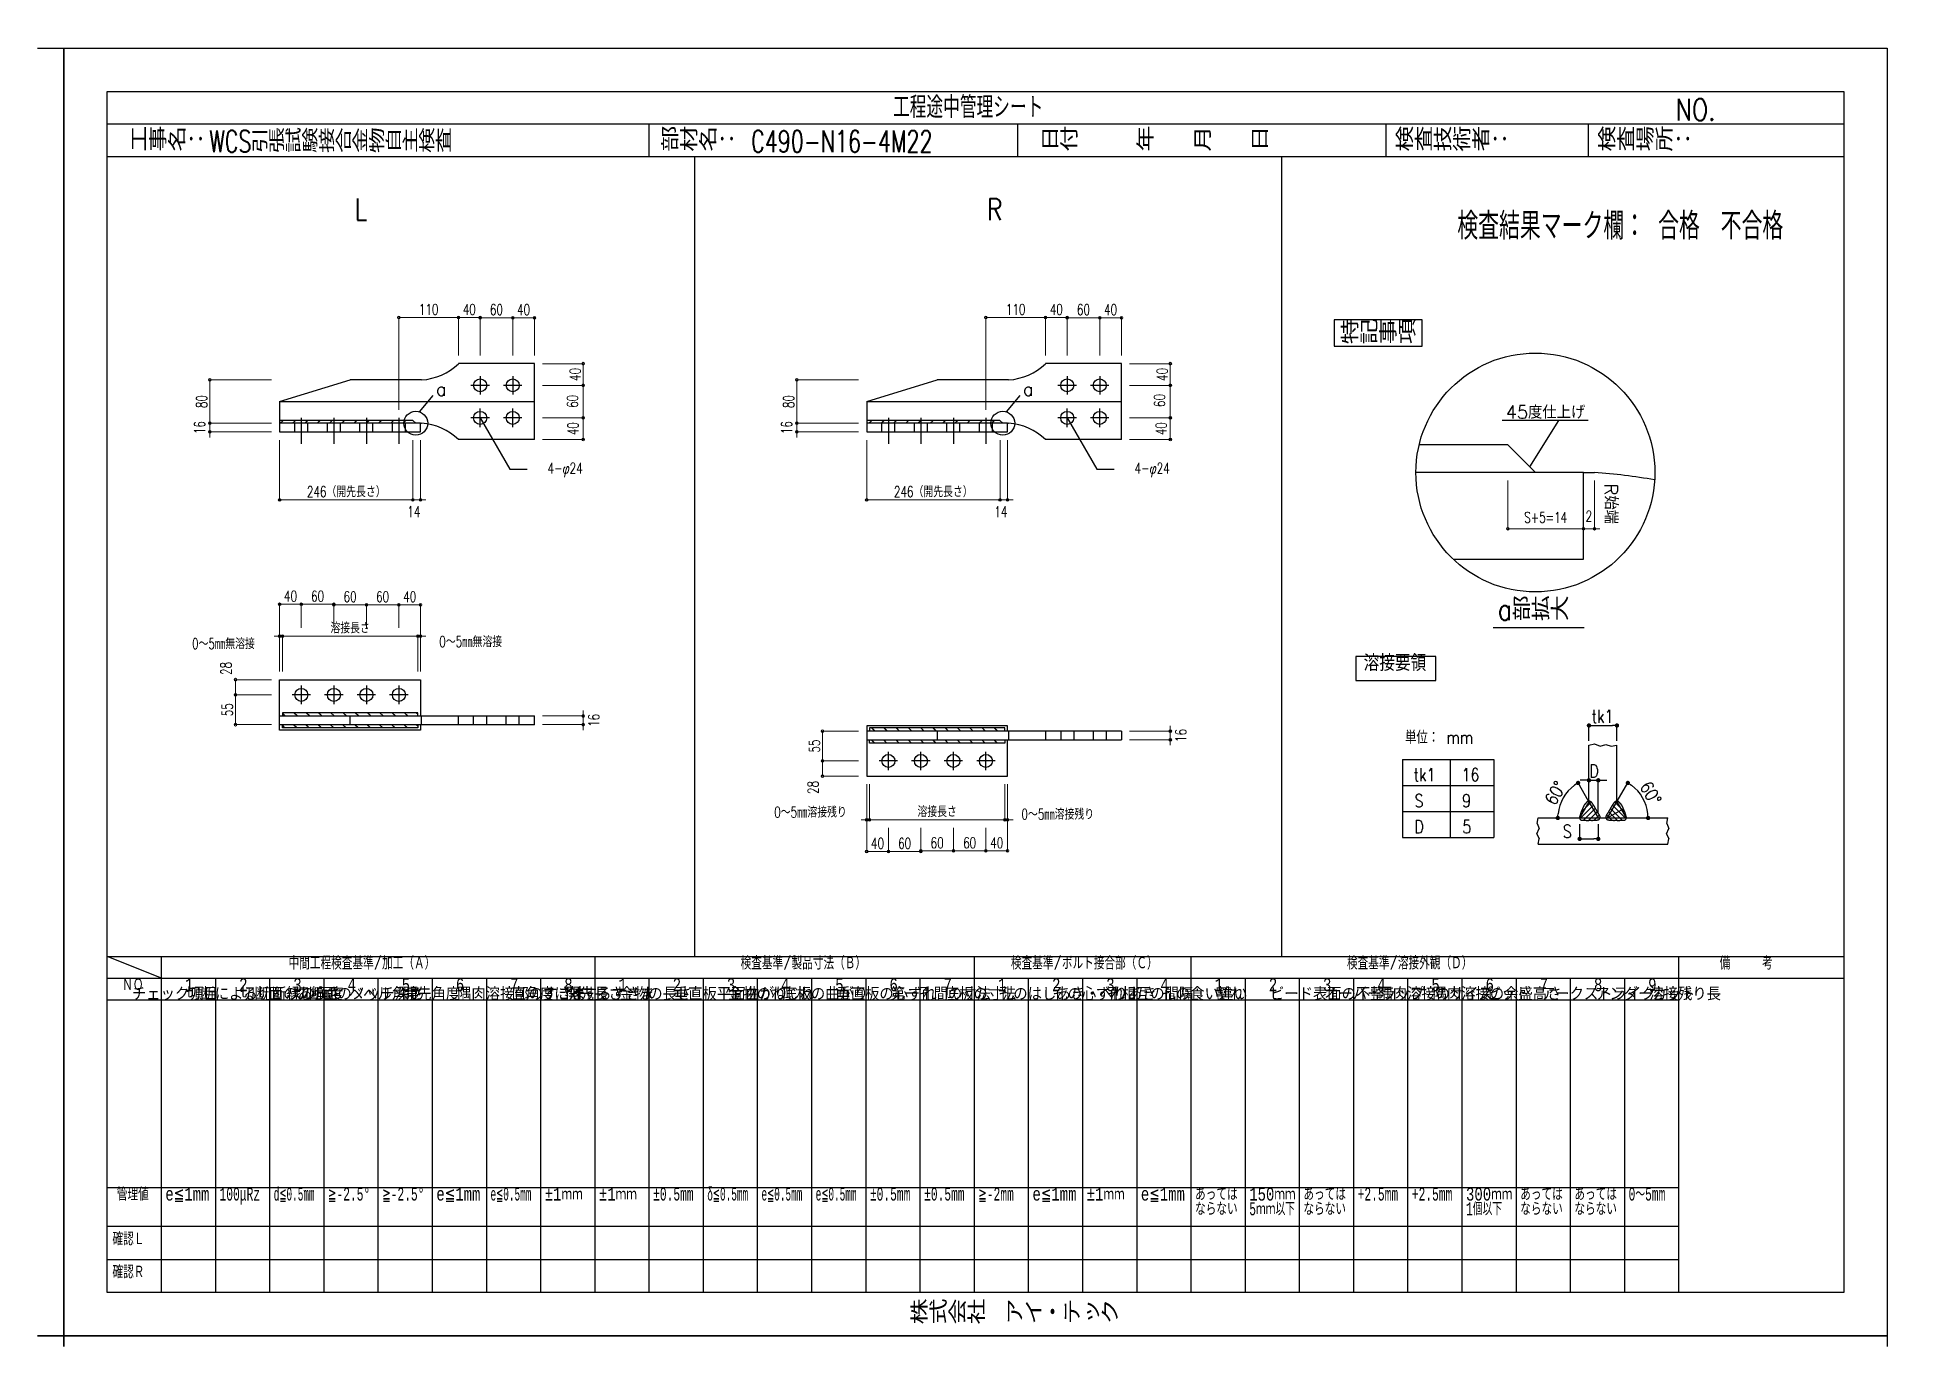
# Paper-space layout 'Layout1' of a CAD drawing. Header units: millimetres. Extents: x 0 to 16.1, y 0 to 11.3.
# The model-space entities are those that its viewports show. They can reach past a viewport. Long polylines and large blocks are cut down to what shows.
import ezdxf
from ezdxf.enums import TextEntityAlignment as Align

# ---------------------------------------------------------------- set-up
doc = ezdxf.new("R2010")
doc.units = ezdxf.units.MM
doc.header["$LTSCALE"] = 5
for name, pattern in [('CENTER1', [10, 6.25, -1.25, 1.25, -1.25]), ('DASHED', [7.5, 6, -1.5]), ('HIDDEN2', [4.7625, 3.175, -1.5875]), ('JIS_08_50', [53, 50, -1.125, 0.75, -1.125])]:
    doc.linetypes.add(name, pattern=pattern)
doc.layers.get('0').update_dxf_attribs({"color": 255})
doc.layers.get('DEFPOINTS').update_dxf_attribs({"color": 255})
for name, color, linetype in [('CENTER', 2, 'JIS_08_50'), ('LAYER6', 7, 'Continuous'), ('SUNPO', 4, 'Continuous'), ('寸法', 4, 'Continuous'), ('文字', 7, 'Continuous'), ('溶接', 241, 'Continuous'), ('金物', 142, 'Continuous'), ('隠れ', 7, 'HIDDEN2')]:
    doc.layers.add(name, color=color, linetype=linetype)
doc.layers.get('SUNPO').off()
doc.styles.add('04setumei', font='simplex.shx', dxfattribs={"width": 0.7, "height": 2.5, "bigfont": 'extfont2.shx'})
doc.styles.add('DLSTANDARD1', font='monotxt.shx', dxfattribs={"width": 0.6, "bigfont": 'extfont'})
doc.styles.add('KANJI', font='simplex.shx', dxfattribs={"width": 0.7, "bigfont": 'extfont2.shx'})
doc.styles.get("Standard").update_dxf_attribs({"font": 'simplex.shx', "width": 0.7, "height": 2.5, "bigfont": '@extfont2.shx'})
doc.styles.add('SUNPOU', font='simplex.shx', dxfattribs={"width": 0.7, "bigfont": 'extfont2.shx'})
doc.styles.add('TATEGAKI', font='txt', dxfattribs={"bigfont": 'bigfont.shx'})
doc.dimstyles.new('一般寸法-小さめ', dxfattribs={"dimscale": 10, "dimtxt": 2, "dimasz": 0.5, "dimexe": 0.125, "dimexo": 1.5, "dimgap": 0.5, "dimtad": 1, "dimtxsty": 'KANJI', "dimblk": 'ORIGIN', "dimcen": 0, "dimclrd": 256, "dimclre": 256, "dimclrt": 256, "dimadec": 0, "dimazin": 0, "dimtfac": 1, "dimtmove": 2, "dimatfit": 2, "dimfxl": 1, "dimtolj": 2, "dimlwd": 5, "dimlwe": 5, "dimarcsym": 0})
pattern_1 = [(135, (1736.987, 5192.585), (-11.31371, -11.31371), []), (135, (1736.987, 5192.905), (-11.31371, -11.31371), [])]
pattern_2 = [(135, (2820.171, 5192.585), (-11.31371, -11.31371), []), (135, (2820.171, 5192.905), (-11.31371, -11.31371), [])]

psp = doc.layouts.get("Layout1")

msp = doc.modelspace()

# ---------------------------------------------------------------- texts
at = {"color": 0, "linetype": 'Continuous', "ltscale": 6, "style": 'DLSTANDARD1', "width": 0.875}
msp.add_text('溶接要領', height=30, dxfattribs=at).set_placement((5762.194, 8345.592), align=Align.BOTTOM_LEFT)
at = {"layer": 'LAYER6', "color": 0, "linetype": 'Continuous', "lineweight": -3, "style": 'SUNPOU', "width": 0.7}
for s, height, p in [('工程途中管理シート', 40, (4893.829, 9374.926)), ('検査結果マーク欄： 合格\u3000不合格', 50, (5935.011, 9150.796))]:
    msp.add_text(s, height=height, dxfattribs=at).set_placement(p)
at = {"layer": 'LAYER6', "color": 0, "linetype": 'Continuous', "lineweight": -3, "width": 0.8}
for s, p in [('NO.', (6337.789, 9370.209)), ('工事名：', (3484.009, 9314.926)), ('部材名：', (4463.834, 9314.926)), ('日付\u3000\u3000\u3000年\u3000\u3000月\u3000\u3000日', (5165.219, 9314.926)), ('検査技術者：', (5819.744, 9314.926)), ('検査場所：', (6193.044, 9314.926)), ('L', (3900.084, 9186.216)), ('R', (5066.848, 9186.216)), ('特記事項', (5718.638, 8959.433)), ('a部拡大', (6009.576, 8448.43)), ('株式会社\u3000アイ・テック', (4924.093, 7150.755))]:
    msp.add_text(s, height=40, dxfattribs=at).set_placement(p)
at = {"layer": 'LAYER6', "color": 0, "linetype": 'Continuous', "lineweight": -3, "char_height": 40, "attachment_point": 1}
for s, insert, width in [('WCS引張試験接合金物自主検査', (3631.858, 9352.098), 924.29947), ('C490-N16-4M22 ', (4631.858, 9352.098), 435.25964)]:
    msp.add_mtext(s, dxfattribs=dict(at, insert=insert, width=width))
at = {"layer": '寸法', "ltscale": 4, "style": 'SUNPOU'}
for s, p in [('a', (4069.874, 8874.511)), ('a', (5153.058, 8874.511)), ('45度仕上げ', (6171.137, 8832.24))]:
    msp.add_text(s, height=24, dxfattribs=at).set_placement(p, align=Align.MIDDLE_RIGHT)
msp.add_text('R始端', height=24, rotation=270, dxfattribs=at).set_placement((6206.813, 8700.164))
at = {"layer": '寸法', "style": '04setumei', "width": 0.8}
for s, p in [('tk1', (6182.832, 8259.063)), ('単位： mm', (5838.505, 8220.178)), ('D', (6178.658, 8157.91)), ('S', (6129.711, 8046.925))]:
    msp.add_text(s, height=24, dxfattribs=at).set_placement(p)
for s, p in [('tk1', (5874.588, 8163.14)), ('16', (5959.388, 8163.14)), ('S', (5864.53, 8115.14)), ('9', (5952.073, 8115.14)), ('D', (5864.53, 8067.14)), ('5', (5952.53, 8067.14))]:
    msp.add_text(s, height=24, dxfattribs=at).set_placement(p, align=Align.MIDDLE)
for rotation, p in [(60.00014, (6115.618, 8104.897)), (299.99986, (6270.817, 8141.508))]:
    msp.add_text('60°', height=24, rotation=rotation, dxfattribs=at).set_placement(p)
at = {"layer": '寸法', "char_height": 20, "width": 98.97993, "attachment_point": 3}
for insert in [(4321.165, 8738.805), (5404.349, 8738.805)]:
    msp.add_mtext('4-φ24', dxfattribs=dict(at, insert=insert))
at = {"layer": '文字', "color": 0, "linetype": 'Continuous', "ltscale": 6, "style": 'DLSTANDARD1'}
for s, width, p in [('中間工程検査基準/加工（Ａ）', 0.74375, (3778.447, 7796.574)), ('検査基準/製品寸法（Ｂ）', 0.74375, (4612.562, 7796.574)), ('検査基準/ボルト接合部（Ｃ）', 0.74375, (5111.39, 7796.574)), ('検査基準/溶接外観（Ｄ）', 0.74375, (5731.439, 7796.574)), ('備\u3000\u3000\u3000考', 0.74375, (6419.016, 7796.574)), ('ＮＯ', 0.74375, (3471.463, 7756.574)), ('1', 0.74375, (3587.207, 7756.574)), ('2', 0.74375, (3687.207, 7756.574)), ('3', 0.74375, (3787.207, 7756.574)), ('4', 0.74375, (3887.207, 7756.574)), ('5', 0.74375, (3987.207, 7756.574)), ('6', 0.74375, (4087.207, 7756.574)), ('7', 0.74375, (4187.207, 7756.574)), ('1', 0.74375, (4387.207, 7756.574)), ('2', 0.74375, (4487.207, 7756.574)), ('3', 0.74375, (4587.207, 7756.574)), ('4', 0.74375, (4687.207, 7756.574)), ('5', 0.74375, (4787.207, 7756.574)), ('6', 0.74375, (4887.207, 7756.574)), ('7', 0.74375, (4987.207, 7756.574)), ('1', 0.74375, (5087.207, 7756.574)), ('2', 0.74375, (5187.207, 7756.574)), ('3', 0.74375, (5287.207, 7756.574)), ('4', 0.74375, (5387.207, 7756.574)), ('1', 0.74375, (5487.207, 7756.574)), ('2', 0.74375, (5587.207, 7756.574)), ('3', 0.74375, (5687.207, 7756.574)), ('4', 0.74375, (5787.207, 7756.574)), ('5', 0.74375, (5887.207, 7756.574)), ('6', 0.74375, (5987.207, 7756.574)), ('7', 0.74375, (6087.207, 7756.574)), ('8', 0.74375, (6187.207, 7756.574)), ('管理値', 0.74375, (3461.648, 7370.284)), ('e≦1mm', 0.74375, (3551.094, 7370.284)), ('100μRz', 0.6, (3651.094, 7370.284)), ('d≦0.5mm', 0.5, (3751.094, 7370.284)), ('≧-2.5°', 0.6, (3851.094, 7370.284)), ('≧-2.5°', 0.6, (3951.094, 7370.284)), ('e≦1mm', 0.74375, (4051.094, 7370.284)), ('e≦0.5mm', 0.5, (4151.094, 7370.284)), ('±1ｍｍ', 0.74375, (4351.094, 7370.284)), ('±0.5mm', 0.6, (4451.094, 7370.284)), ('δ≦0.5mm', 0.5, (4551.094, 7370.284)), ('e≦0.5mm', 0.5, (4651.094, 7370.284)), ('e≦0.5mm', 0.5, (4751.094, 7370.284)), ('±0.5mm', 0.6, (4851.094, 7370.284)), ('±0.5mm', 0.6, (4951.094, 7370.284)), ('≧-2mm', 0.6, (5051.094, 7370.284)), ('e≦1mm', 0.74375, (5151.094, 7370.284)), ('±1ｍｍ', 0.74375, (5251.094, 7370.284)), ('e≦1mm', 0.74375, (5351.094, 7370.284)), ('ならない', 0.74375, (5451.094, 7343.08)), ('あっては', 0.74375, (5451.094, 7370.284)), ('5ｍｍ以下', 0.6, (5551.094, 7343.08)), ('150ｍｍ', 0.74375, (5551.094, 7370.284)), ('ならない', 0.74375, (5651.094, 7343.08)), ('あっては', 0.74375, (5651.094, 7370.284)), ('+2.5mm', 0.6, (5751.094, 7370.284)), ('+2.5mm', 0.6, (5851.094, 7370.284)), ('1個以下', 0.6, (5951.094, 7343.08)), ('300ｍｍ', 0.74375, (5951.094, 7370.284)), ('ならない', 0.74375, (6051.094, 7343.08)), ('あっては', 0.74375, (6051.094, 7370.284)), ('ならない', 0.74375, (6151.094, 7343.08)), ('あっては', 0.74375, (6151.094, 7370.284)), ('確認Ｌ', 0.74375, (3453.522, 7287.593)), ('確認Ｒ', 0.74375, (3453.522, 7226.625))]:
    msp.add_text(s, height=24, dxfattribs=dict(at, width=width)).set_placement(p, align=Align.BOTTOM_LEFT)
at = {"layer": '文字', "color": 0, "linetype": 'Continuous', "ltscale": 6, "style": 'TATEGAKI'}
for s, p in [('チェック項目', (3489.476, 7739.673)), ('切断による切断縁の角度', (3589.476, 7739.673)), ('切断面のあらさ', (3689.476, 7739.673)), ('切断面のノッチ深さ', (3789.476, 7739.673)), ('ベベル角度', (3889.476, 7739.673)), ('開先角度', (3989.476, 7739.673)), ('隅肉溶接部のすきま', (4089.476, 7739.673)), ('直角度に対するすきま', (4189.476, 7739.673)), ('金物の長さ', (4389.476, 7739.673)), ('垂直板平面曲がり', (4489.476, 7739.673)), ('金物のねじれ', (4589.476, 7739.673)), ('底板の曲がり', (4689.476, 7739.673)), ('垂直板の心ずれ', (4789.476, 7739.673)), ('第一孔間の寸法', (4889.476, 7739.673)), ('底板の寸法', (4989.476, 7739.673)), ('孔のはしあき・へりあき', (5089.476, 7739.673)), ('孔の心ずれ', (5189.476, 7739.673)), ('孔相互の間隔', (5289.476, 7739.673)), ('孔の食い違い', (5389.476, 7739.673)), ('割れ', (5489.476, 7739.673)), ('ビード表面の不整', (5589.476, 7739.673)), ('オーバーラップ', (5689.476, 7739.673)), ('隅肉溶接のサイズ', (5789.476, 7739.673)), ('隅肉溶接の余盛高さ', (5889.476, 7739.673)), ('ピット', (5989.476, 7739.673)), ('アークストライク', (6089.476, 7739.673)), ('アンダーカット', (6189.476, 7739.673))]:
    msp.add_text(s, height=24, dxfattribs=at).set_placement(p, align=Align.BOTTOM_LEFT)
at = {"layer": '文字', "color": 1, "linetype": 'Continuous', "ltscale": 6, "style": 'DLSTANDARD1'}
for s, width, p in [('8', 0.74375, (4287.207, 7756.574)), ('9', 0.74375, (6287.207, 7756.574)), ('±1ｍｍ', 0.74375, (4251.094, 7370.284)), ('0～5mm', 0.6, (6251.094, 7370.284))]:
    msp.add_text(s, height=24, dxfattribs=dict(at, width=width)).set_placement(p, align=Align.BOTTOM_LEFT)
at = {"layer": '文字', "color": 1, "linetype": 'Continuous', "ltscale": 6, "style": 'TATEGAKI'}
for s, p in [('開先長さ', (4289.476, 7739.673)), ('溶接残り長', (6289.476, 7739.673))]:
    msp.add_text(s, height=24, dxfattribs=at).set_placement(p, align=Align.BOTTOM_LEFT)

# ---------------------------------------------------------------- blocks, each defined once
blk = doc.blocks.new('_Origin')
at = {"color": 0, "linetype": 'ByBlock', "lineweight": -2}
blk.add_line((0, 0), (-1, 0), dxfattribs=at)
blk.add_circle((0, 0), 0.5, dxfattribs=at)
blk = doc.blocks.new('*D549')
at = {"layer": 'DEFPOINTS', "color": 0, "transparency": 16777216}
for p in [(4092, 9006.8), (4092, 8921.7), (3982, 8821.7)]:
    blk.add_point(p, dxfattribs=at)
at = {"layer": '寸法', "lineweight": 5, "ltscale": 4, "transparency": 16777216}
for p, q in [((3982, 8836.7), (3982, 9008.1)), ((3987, 9006.8), (4087, 9006.8)), ((4092, 8936.7), (4092, 9008.1))]:
    blk.add_line(p, q, dxfattribs=at)
at = {"layer": '寸法', "lineweight": 5, "transparency": 16777216, "xscale": 5, "yscale": 5, "zscale": 5, "rotation": 180}
blk.add_blockref('_Origin', (3982, 9006.8), dxfattribs=at)
at = {"layer": '寸法', "lineweight": 5, "transparency": 16777216, "xscale": 5, "yscale": 5, "zscale": 5}
blk.add_blockref('_Origin', (4092, 9006.8), dxfattribs=at)
at = {"layer": '寸法', "linetype": 'Continuous', "transparency": 16777216, "insert": (4037, 9021.8), "char_height": 20, "attachment_point": 5, "style": 'KANJI'}
blk.add_mtext('\\A2;110', dxfattribs=at)
blk = doc.blocks.new('*D550')
at = {"layer": 'DEFPOINTS', "color": 0, "ltscale": 4, "transparency": 16777216}
for p in [(4132, 9006.8), (4092, 8921.7), (4132, 8921.7)]:
    blk.add_point(p, dxfattribs=at)
at = {"layer": '寸法', "lineweight": 5, "ltscale": 4, "transparency": 16777216}
for p, q in [((4092, 8936.7), (4092, 9008.1)), ((4097, 9006.8), (4127, 9006.8)), ((4132, 8936.7), (4132, 9008.1))]:
    blk.add_line(p, q, dxfattribs=at)
at = {"layer": '寸法', "lineweight": 5, "ltscale": 4, "transparency": 16777216, "xscale": 5, "yscale": 5, "zscale": 5, "rotation": 180}
blk.add_blockref('_Origin', (4092, 9006.8), dxfattribs=at)
at = {"layer": '寸法', "lineweight": 5, "ltscale": 4, "transparency": 16777216, "xscale": 5, "yscale": 5, "zscale": 5}
blk.add_blockref('_Origin', (4132, 9006.8), dxfattribs=at)
at = {"layer": '寸法', "ltscale": 4, "transparency": 16777216, "insert": (4112, 9021.8), "char_height": 20, "attachment_point": 5, "style": 'KANJI'}
blk.add_mtext('\\A2;40', dxfattribs=at)
blk = doc.blocks.new('*D551')
at = {"layer": 'DEFPOINTS', "color": 0, "ltscale": 4, "transparency": 16777216}
for p in [(4192, 9006.5), (4132, 8921.7), (4192, 8921.7)]:
    blk.add_point(p, dxfattribs=at)
at = {"layer": '寸法', "lineweight": 5, "ltscale": 4, "transparency": 16777216}
for p, q in [((4132, 8936.7), (4132, 9007.7)), ((4137, 9006.5), (4187, 9006.5)), ((4192, 8936.7), (4192, 9007.7))]:
    blk.add_line(p, q, dxfattribs=at)
at = {"layer": '寸法', "lineweight": 5, "ltscale": 4, "transparency": 16777216, "xscale": 5, "yscale": 5, "zscale": 5, "rotation": 180}
blk.add_blockref('_Origin', (4132, 9006.5), dxfattribs=at)
at = {"layer": '寸法', "lineweight": 5, "ltscale": 4, "transparency": 16777216, "xscale": 5, "yscale": 5, "zscale": 5}
blk.add_blockref('_Origin', (4192, 9006.5), dxfattribs=at)
at = {"layer": '寸法', "ltscale": 4, "transparency": 16777216, "insert": (4162, 9021.5), "char_height": 20, "attachment_point": 5, "style": 'KANJI'}
blk.add_mtext('\\A2;60', dxfattribs=at)
blk = doc.blocks.new('*D552')
at = {"layer": 'DEFPOINTS', "color": 0, "ltscale": 4, "transparency": 16777216}
for p in [(4232, 9006.3), (4192, 8921.7), (4232, 8921.7)]:
    blk.add_point(p, dxfattribs=at)
at = {"layer": '寸法', "lineweight": 5, "ltscale": 4, "transparency": 16777216}
for p, q in [((4192, 8936.7), (4192, 9007.5)), ((4197, 9006.3), (4227, 9006.3)), ((4232, 8936.7), (4232, 9007.5))]:
    blk.add_line(p, q, dxfattribs=at)
at = {"layer": '寸法', "lineweight": 5, "ltscale": 4, "transparency": 16777216, "xscale": 5, "yscale": 5, "zscale": 5, "rotation": 180}
blk.add_blockref('_Origin', (4192, 9006.3), dxfattribs=at)
at = {"layer": '寸法', "lineweight": 5, "ltscale": 4, "transparency": 16777216, "xscale": 5, "yscale": 5, "zscale": 5}
blk.add_blockref('_Origin', (4232, 9006.3), dxfattribs=at)
at = {"layer": '寸法', "ltscale": 4, "transparency": 16777216, "insert": (4212, 9021.3), "char_height": 20, "attachment_point": 5, "style": 'KANJI'}
blk.add_mtext('\\A2;40', dxfattribs=at)
blk = doc.blocks.new('*D553')
at = {"layer": 'DEFPOINTS', "color": 0, "ltscale": 4, "transparency": 16777216}
for p in [(3633.1, 8891.7), (3762, 8891.7), (3762, 8811.7)]:
    blk.add_point(p, dxfattribs=at)
at = {"layer": '寸法', "lineweight": 5, "ltscale": 4, "transparency": 16777216}
for p, q in [((3747, 8891.7), (3631.9, 8891.7)), ((3633.1, 8816.7), (3633.1, 8886.7)), ((3747, 8811.7), (3631.9, 8811.7))]:
    blk.add_line(p, q, dxfattribs=at)
at = {"layer": '寸法', "lineweight": 5, "ltscale": 4, "transparency": 16777216, "xscale": 5, "yscale": 5, "zscale": 5}
for p, rotation in [((3633.1, 8891.7), 90), ((3633.1, 8811.7), 270)]:
    blk.add_blockref('_Origin', p, dxfattribs=dict(at, rotation=rotation))
at = {"layer": '寸法', "ltscale": 4, "transparency": 16777216, "insert": (3618.1, 8851.7), "char_height": 20, "attachment_point": 5, "rotation": 90, "style": 'KANJI'}
blk.add_mtext('\\A2;80', dxfattribs=at)
blk = doc.blocks.new('*D554')
at = {"layer": 'DEFPOINTS', "color": 0, "ltscale": 4, "transparency": 16777216}
for p in [(4232, 8921.7), (4322.3, 8921.7), (4232, 8881.7)]:
    blk.add_point(p, dxfattribs=at)
at = {"layer": '寸法', "lineweight": 5, "ltscale": 4, "transparency": 16777216}
for p, q in [((4247, 8921.7), (4323.5, 8921.7)), ((4322.3, 8886.7), (4322.3, 8916.7)), ((4247, 8881.7), (4323.5, 8881.7))]:
    blk.add_line(p, q, dxfattribs=at)
at = {"layer": '寸法', "lineweight": 5, "ltscale": 4, "transparency": 16777216, "xscale": 5, "yscale": 5, "zscale": 5}
for p, rotation in [((4322.3, 8921.7), 90), ((4322.3, 8881.7), 270)]:
    blk.add_blockref('_Origin', p, dxfattribs=dict(at, rotation=rotation))
at = {"layer": '寸法', "ltscale": 4, "transparency": 16777216, "insert": (4307.3, 8901.7), "char_height": 20, "attachment_point": 5, "rotation": 90, "style": 'KANJI'}
blk.add_mtext('\\A2;40', dxfattribs=at)
blk = doc.blocks.new('*D555')
at = {"layer": 'DEFPOINTS', "color": 0, "transparency": 16777216}
for p in [(4232, 8821.7), (4322.3, 8821.7), (4232, 8781.7)]:
    blk.add_point(p, dxfattribs=at)
at = {"layer": '寸法', "lineweight": 5, "ltscale": 4, "transparency": 16777216}
for p, q in [((4247, 8821.7), (4323.5, 8821.7)), ((4322.3, 8786.7), (4322.3, 8816.7)), ((4247, 8781.7), (4323.5, 8781.7))]:
    blk.add_line(p, q, dxfattribs=at)
at = {"layer": '寸法', "lineweight": 5, "transparency": 16777216, "xscale": 5, "yscale": 5, "zscale": 5}
for p, rotation in [((4322.3, 8821.7), 90), ((4322.3, 8781.7), 270)]:
    blk.add_blockref('_Origin', p, dxfattribs=dict(at, rotation=rotation))
at = {"layer": '寸法', "linetype": 'Continuous', "transparency": 16777216, "insert": (4303.2, 8801.7), "char_height": 20, "attachment_point": 5, "rotation": 90, "style": 'KANJI'}
blk.add_mtext('\\A2;40', dxfattribs=at)
blk = doc.blocks.new('*D556')
at = {"layer": 'DEFPOINTS', "color": 0, "ltscale": 4, "transparency": 16777216}
for p in [(3762, 8795.7), (4008, 8795.7), (4008, 8670.2)]:
    blk.add_point(p, dxfattribs=at)
at = {"layer": '寸法', "lineweight": 5, "ltscale": 4, "transparency": 16777216}
for p, q in [((3762, 8780.7), (3762, 8668.9)), ((4008, 8780.7), (4008, 8668.9)), ((3767, 8670.2), (4003, 8670.2))]:
    blk.add_line(p, q, dxfattribs=at)
at = {"layer": '寸法', "lineweight": 5, "ltscale": 4, "transparency": 16777216, "xscale": 5, "yscale": 5, "zscale": 5, "rotation": 180}
blk.add_blockref('_Origin', (3762, 8670.2), dxfattribs=at)
at = {"layer": '寸法', "lineweight": 5, "ltscale": 4, "transparency": 16777216, "xscale": 5, "yscale": 5, "zscale": 5}
blk.add_blockref('_Origin', (4008, 8670.2), dxfattribs=at)
at = {"layer": '寸法', "ltscale": 4, "transparency": 16777216, "insert": (3885, 8685.2), "char_height": 20, "attachment_point": 5, "style": 'KANJI'}
blk.add_mtext('\\A2;246（開先長さ）', dxfattribs=at)
blk = doc.blocks.new('*D557')
at = {"layer": 'DEFPOINTS', "color": 0, "ltscale": 4, "transparency": 16777216}
for p in [(4008, 8795.7), (4022, 8795.7), (4022, 8670.2)]:
    blk.add_point(p, dxfattribs=at)
at = {"layer": '寸法', "lineweight": 5, "ltscale": 4, "transparency": 16777216}
for p, q in [((4008, 8780.7), (4008, 8668.9)), ((4022, 8780.7), (4022, 8668.9)), ((4003, 8670.2), (3998, 8670.2)), ((4008, 8670.2), (4022, 8670.2)), ((4027, 8670.2), (4032, 8670.2))]:
    blk.add_line(p, q, dxfattribs=at)
at = {"layer": '寸法', "lineweight": 5, "ltscale": 4, "transparency": 16777216, "xscale": 5, "yscale": 5, "zscale": 5}
blk.add_blockref('_Origin', (4008, 8670.2), dxfattribs=at)
at = {"layer": '寸法', "lineweight": 5, "ltscale": 4, "transparency": 16777216, "xscale": 5, "yscale": 5, "zscale": 5, "rotation": 180}
blk.add_blockref('_Origin', (4022, 8670.2), dxfattribs=at)
at = {"layer": '寸法', "ltscale": 4, "transparency": 16777216, "insert": (4009.7, 8648.5), "char_height": 20, "attachment_point": 5, "style": 'KANJI'}
blk.add_mtext('\\A2;14', dxfattribs=at)
blk = doc.blocks.new('*D558')
at = {"layer": 'DEFPOINTS', "color": 0, "ltscale": 4, "transparency": 16777216}
for p in [(4017, 8419), (3767, 8338.6), (4017, 8338.6)]:
    blk.add_point(p, dxfattribs=at)
at = {"layer": '寸法', "lineweight": 5, "ltscale": 4, "transparency": 16777216}
for p, q in [((3767, 8353.6), (3767, 8420.3)), ((3772, 8419), (4012, 8419)), ((4017, 8353.6), (4017, 8420.3))]:
    blk.add_line(p, q, dxfattribs=at)
at = {"layer": '寸法', "lineweight": 5, "ltscale": 4, "transparency": 16777216, "xscale": 5, "yscale": 5, "zscale": 5, "rotation": 180}
blk.add_blockref('_Origin', (3767, 8419), dxfattribs=at)
at = {"layer": '寸法', "lineweight": 5, "ltscale": 4, "transparency": 16777216, "xscale": 5, "yscale": 5, "zscale": 5}
blk.add_blockref('_Origin', (4017, 8419), dxfattribs=at)
at = {"layer": '寸法', "ltscale": 4, "transparency": 16777216, "insert": (3892, 8434), "char_height": 20, "attachment_point": 5, "style": 'KANJI'}
blk.add_mtext('\\A2;溶接長さ', dxfattribs=at)
blk = doc.blocks.new('*D559')
at = {"layer": 'DEFPOINTS', "color": 0, "ltscale": 4, "transparency": 16777216}
for p in [(3767, 8419), (3762, 8338.6), (3767, 8338.6)]:
    blk.add_point(p, dxfattribs=at)
at = {"layer": '寸法', "lineweight": 5, "ltscale": 4, "transparency": 16777216}
for p, q in [((3757, 8419), (3752, 8419)), ((3762, 8353.6), (3762, 8420.3)), ((3762, 8419), (3767, 8419)), ((3767, 8353.6), (3767, 8420.3)), ((3772, 8419), (3777, 8419))]:
    blk.add_line(p, q, dxfattribs=at)
at = {"layer": '寸法', "lineweight": 5, "ltscale": 4, "transparency": 16777216, "xscale": 5, "yscale": 5, "zscale": 5}
blk.add_blockref('_Origin', (3762, 8419), dxfattribs=at)
at = {"layer": '寸法', "lineweight": 5, "ltscale": 4, "transparency": 16777216, "xscale": 5, "yscale": 5, "zscale": 5, "rotation": 180}
blk.add_blockref('_Origin', (3767, 8419), dxfattribs=at)
at = {"layer": '寸法', "ltscale": 4, "transparency": 16777216, "insert": (3658.3, 8405), "char_height": 20, "attachment_point": 5, "style": 'KANJI'}
blk.add_mtext('\\A2;0～5{\\fMS PGothic|b0|i0|c128|p50;㎜}無溶接', dxfattribs=at)
blk = doc.blocks.new('*D560')
at = {"layer": 'DEFPOINTS', "color": 0, "ltscale": 4, "transparency": 16777216}
for p in [(4022, 8419), (4017, 8338.6), (4022, 8338.6)]:
    blk.add_point(p, dxfattribs=at)
at = {"layer": '寸法', "lineweight": 5, "ltscale": 4, "transparency": 16777216}
for p, q in [((4012, 8419), (4007, 8419)), ((4017, 8353.6), (4017, 8420.3)), ((4017, 8419), (4022, 8419)), ((4022, 8353.6), (4022, 8420.3)), ((4027, 8419), (4032, 8419))]:
    blk.add_line(p, q, dxfattribs=at)
at = {"layer": '寸法', "lineweight": 5, "ltscale": 4, "transparency": 16777216, "xscale": 5, "yscale": 5, "zscale": 5}
blk.add_blockref('_Origin', (4017, 8419), dxfattribs=at)
at = {"layer": '寸法', "lineweight": 5, "ltscale": 4, "transparency": 16777216, "xscale": 5, "yscale": 5, "zscale": 5, "rotation": 180}
blk.add_blockref('_Origin', (4022, 8419), dxfattribs=at)
at = {"layer": '寸法', "ltscale": 4, "transparency": 16777216, "insert": (4114.6, 8408.8), "char_height": 20, "attachment_point": 5, "style": 'KANJI'}
blk.add_mtext('\\A2;0～5{\\fMS PGothic|b0|i0|c128|p50;㎜}無溶接', dxfattribs=at)
blk = doc.blocks.new('*D561')
at = {"layer": 'DEFPOINTS', "color": 0, "ltscale": 4, "transparency": 16777216}
for p in [(3802, 8477.7), (3802, 8419), (3762, 8395.1)]:
    blk.add_point(p, dxfattribs=at)
at = {"layer": '寸法', "lineweight": 5, "ltscale": 4, "transparency": 16777216}
for p, q in [((3762, 8410.1), (3762, 8478.9)), ((3767, 8477.7), (3797, 8477.7)), ((3802, 8434), (3802, 8478.9))]:
    blk.add_line(p, q, dxfattribs=at)
at = {"layer": '寸法', "lineweight": 5, "ltscale": 4, "transparency": 16777216, "xscale": 5, "yscale": 5, "zscale": 5, "rotation": 180}
blk.add_blockref('_Origin', (3762, 8477.7), dxfattribs=at)
at = {"layer": '寸法', "lineweight": 5, "ltscale": 4, "transparency": 16777216, "xscale": 5, "yscale": 5, "zscale": 5}
blk.add_blockref('_Origin', (3802, 8477.7), dxfattribs=at)
at = {"layer": '寸法', "ltscale": 4, "transparency": 16777216, "insert": (3782, 8492.7), "char_height": 20, "attachment_point": 5, "style": 'KANJI'}
blk.add_mtext('\\A2;40', dxfattribs=at)
blk = doc.blocks.new('*D562')
at = {"layer": 'DEFPOINTS', "color": 0, "ltscale": 4, "transparency": 16777216}
for p in [(3862, 8477.7), (3802, 8419), (3862, 8419)]:
    blk.add_point(p, dxfattribs=at)
at = {"layer": '寸法', "lineweight": 5, "ltscale": 4, "transparency": 16777216}
for p, q in [((3802, 8434), (3802, 8478.9)), ((3807, 8477.7), (3857, 8477.7)), ((3862, 8434), (3862, 8478.9))]:
    blk.add_line(p, q, dxfattribs=at)
at = {"layer": '寸法', "lineweight": 5, "ltscale": 4, "transparency": 16777216, "xscale": 5, "yscale": 5, "zscale": 5, "rotation": 180}
blk.add_blockref('_Origin', (3802, 8477.7), dxfattribs=at)
at = {"layer": '寸法', "lineweight": 5, "ltscale": 4, "transparency": 16777216, "xscale": 5, "yscale": 5, "zscale": 5}
blk.add_blockref('_Origin', (3862, 8477.7), dxfattribs=at)
at = {"layer": '寸法', "ltscale": 4, "transparency": 16777216, "insert": (3832, 8492.7), "char_height": 20, "attachment_point": 5, "style": 'KANJI'}
blk.add_mtext('\\A2;60', dxfattribs=at)
blk = doc.blocks.new('*D563')
at = {"layer": 'DEFPOINTS', "color": 0, "ltscale": 4, "transparency": 16777216}
for p in [(3922, 8476.6), (3862, 8419), (3922, 8419)]:
    blk.add_point(p, dxfattribs=at)
at = {"layer": '寸法', "lineweight": 5, "ltscale": 4, "transparency": 16777216}
for p, q in [((3862, 8434), (3862, 8477.9)), ((3867, 8476.6), (3917, 8476.6)), ((3922, 8434), (3922, 8477.9))]:
    blk.add_line(p, q, dxfattribs=at)
at = {"layer": '寸法', "lineweight": 5, "ltscale": 4, "transparency": 16777216, "xscale": 5, "yscale": 5, "zscale": 5, "rotation": 180}
blk.add_blockref('_Origin', (3862, 8476.6), dxfattribs=at)
at = {"layer": '寸法', "lineweight": 5, "ltscale": 4, "transparency": 16777216, "xscale": 5, "yscale": 5, "zscale": 5}
blk.add_blockref('_Origin', (3922, 8476.6), dxfattribs=at)
at = {"layer": '寸法', "ltscale": 4, "transparency": 16777216, "insert": (3892, 8491.6), "char_height": 20, "attachment_point": 5, "style": 'KANJI'}
blk.add_mtext('\\A2;60', dxfattribs=at)
blk = doc.blocks.new('*D564')
at = {"layer": 'DEFPOINTS', "color": 0, "ltscale": 4, "transparency": 16777216}
for p in [(3982, 8476.6), (3922, 8419), (3982, 8419)]:
    blk.add_point(p, dxfattribs=at)
at = {"layer": '寸法', "lineweight": 5, "ltscale": 4, "transparency": 16777216}
for p, q in [((3922, 8434), (3922, 8477.9)), ((3927, 8476.6), (3977, 8476.6)), ((3982, 8434), (3982, 8477.9))]:
    blk.add_line(p, q, dxfattribs=at)
at = {"layer": '寸法', "lineweight": 5, "ltscale": 4, "transparency": 16777216, "xscale": 5, "yscale": 5, "zscale": 5, "rotation": 180}
blk.add_blockref('_Origin', (3922, 8476.6), dxfattribs=at)
at = {"layer": '寸法', "lineweight": 5, "ltscale": 4, "transparency": 16777216, "xscale": 5, "yscale": 5, "zscale": 5}
blk.add_blockref('_Origin', (3982, 8476.6), dxfattribs=at)
at = {"layer": '寸法', "ltscale": 4, "transparency": 16777216, "insert": (3952, 8491.6), "char_height": 20, "attachment_point": 5, "style": 'KANJI'}
blk.add_mtext('\\A2;60', dxfattribs=at)
blk = doc.blocks.new('*D565')
at = {"layer": 'DEFPOINTS', "color": 0, "ltscale": 4, "transparency": 16777216}
for p in [(4022, 8476.6), (3982, 8419), (4022, 8395.1)]:
    blk.add_point(p, dxfattribs=at)
at = {"layer": '寸法', "lineweight": 5, "ltscale": 4, "transparency": 16777216}
for p, q in [((3982, 8434), (3982, 8477.9)), ((3987, 8476.6), (4017, 8476.6)), ((4022, 8410.1), (4022, 8477.9))]:
    blk.add_line(p, q, dxfattribs=at)
at = {"layer": '寸法', "lineweight": 5, "ltscale": 4, "transparency": 16777216, "xscale": 5, "yscale": 5, "zscale": 5, "rotation": 180}
blk.add_blockref('_Origin', (3982, 8476.6), dxfattribs=at)
at = {"layer": '寸法', "lineweight": 5, "ltscale": 4, "transparency": 16777216, "xscale": 5, "yscale": 5, "zscale": 5}
blk.add_blockref('_Origin', (4022, 8476.6), dxfattribs=at)
at = {"layer": '寸法', "ltscale": 4, "transparency": 16777216, "insert": (4002, 8491.6), "char_height": 20, "attachment_point": 5, "style": 'KANJI'}
blk.add_mtext('\\A2;40', dxfattribs=at)
blk = doc.blocks.new('*D566')
at = {"layer": 'DEFPOINTS', "color": 0, "ltscale": 4, "transparency": 16777216}
for p in [(3633.1, 8811.7), (3762, 8811.7), (3762, 8795.7)]:
    blk.add_point(p, dxfattribs=at)
at = {"layer": '寸法', "lineweight": 5, "ltscale": 4, "transparency": 16777216}
for p, q in [((3747, 8811.7), (3631.9, 8811.7)), ((3747, 8795.7), (3631.9, 8795.7)), ((3633.1, 8816.7), (3633.1, 8821.7)), ((3633.1, 8795.7), (3633.1, 8811.7)), ((3633.1, 8790.7), (3633.1, 8785.7))]:
    blk.add_line(p, q, dxfattribs=at)
at = {"layer": '寸法', "lineweight": 5, "ltscale": 4, "transparency": 16777216, "xscale": 5, "yscale": 5, "zscale": 5}
for p, rotation in [((3633.1, 8811.7), 270), ((3633.1, 8795.7), 90)]:
    blk.add_blockref('_Origin', p, dxfattribs=dict(at, rotation=rotation))
at = {"layer": '寸法', "ltscale": 4, "transparency": 16777216, "insert": (3614.4, 8803.7), "char_height": 20, "attachment_point": 5, "rotation": 90, "style": 'KANJI'}
blk.add_mtext('\\A2;16', dxfattribs=at)
blk = doc.blocks.new('*D567')
at = {"layer": 'DEFPOINTS', "color": 0, "ltscale": 4, "transparency": 16777216}
for p in [(3680.6, 8310.6), (3762, 8338.6), (3762, 8310.6)]:
    blk.add_point(p, dxfattribs=at)
at = {"layer": '寸法', "lineweight": 5, "ltscale": 4, "transparency": 16777216}
for p, q in [((3747, 8338.6), (3679.4, 8338.6)), ((3747, 8310.6), (3679.4, 8310.6)), ((3680.6, 8333.6), (3680.6, 8315.6))]:
    blk.add_line(p, q, dxfattribs=at)
at = {"layer": '寸法', "lineweight": 5, "ltscale": 4, "transparency": 16777216, "xscale": 5, "yscale": 5, "zscale": 5}
for p, rotation in [((3680.6, 8338.6), 90), ((3680.6, 8310.6), 270)]:
    blk.add_blockref('_Origin', p, dxfattribs=dict(at, rotation=rotation))
at = {"layer": '寸法', "ltscale": 4, "transparency": 16777216, "insert": (3663.1, 8359.4), "char_height": 20, "attachment_point": 5, "rotation": 90, "style": 'KANJI'}
blk.add_mtext('\\A2;28', dxfattribs=at)
blk = doc.blocks.new('*D568')
at = {"layer": 'DEFPOINTS', "color": 0, "transparency": 16777216}
for p in [(3762, 8310.6), (3680.6, 8255.6), (3762, 8255.6)]:
    blk.add_point(p, dxfattribs=at)
at = {"layer": '寸法', "lineweight": 5, "ltscale": 4, "transparency": 16777216}
for p, q in [((3747, 8310.6), (3679.4, 8310.6)), ((3680.6, 8305.6), (3680.6, 8260.6)), ((3747, 8255.6), (3679.4, 8255.6))]:
    blk.add_line(p, q, dxfattribs=at)
at = {"layer": '寸法', "lineweight": 5, "transparency": 16777216, "xscale": 5, "yscale": 5, "zscale": 5}
for p, rotation in [((3680.6, 8310.6), 90), ((3680.6, 8255.6), 270)]:
    blk.add_blockref('_Origin', p, dxfattribs=dict(at, rotation=rotation))
at = {"layer": '寸法', "linetype": 'Continuous', "transparency": 16777216, "insert": (3665.6, 8283.1), "char_height": 20, "attachment_point": 5, "rotation": 90, "style": 'KANJI'}
blk.add_mtext('\\A2;55', dxfattribs=at)
blk = doc.blocks.new('*D569')
at = {"layer": 'DEFPOINTS', "color": 0, "ltscale": 4, "transparency": 16777216}
for p in [(4232, 8271.6), (4232, 8255.6), (4322.3, 8255.6)]:
    blk.add_point(p, dxfattribs=at)
at = {"layer": '寸法', "lineweight": 5, "ltscale": 4, "transparency": 16777216}
for p, q in [((4322.3, 8276.6), (4322.3, 8281.6)), ((4247, 8271.6), (4323.5, 8271.6)), ((4247, 8255.6), (4323.5, 8255.6)), ((4322.3, 8271.6), (4322.3, 8255.6)), ((4322.3, 8250.6), (4322.3, 8245.6))]:
    blk.add_line(p, q, dxfattribs=at)
at = {"layer": '寸法', "lineweight": 5, "ltscale": 4, "transparency": 16777216, "xscale": 5, "yscale": 5, "zscale": 5}
for p, rotation in [((4322.3, 8271.6), 270), ((4322.3, 8255.6), 90)]:
    blk.add_blockref('_Origin', p, dxfattribs=dict(at, rotation=rotation))
at = {"layer": '寸法', "ltscale": 4, "transparency": 16777216, "insert": (4341.7, 8263.6), "char_height": 20, "attachment_point": 5, "rotation": 90, "style": 'KANJI'}
blk.add_mtext('\\A2;16', dxfattribs=at)
blk = doc.blocks.new('*D570')
at = {"layer": 'DEFPOINTS', "color": 0, "transparency": 16777216}
for p in [(4232, 8881.7), (4322.3, 8881.7), (4232, 8821.7)]:
    blk.add_point(p, dxfattribs=at)
at = {"layer": '寸法', "lineweight": 5, "ltscale": 4, "transparency": 16777216}
for p, q in [((4247, 8881.7), (4323.5, 8881.7)), ((4322.3, 8826.7), (4322.3, 8876.7)), ((4247, 8821.7), (4323.5, 8821.7))]:
    blk.add_line(p, q, dxfattribs=at)
at = {"layer": '寸法', "lineweight": 5, "transparency": 16777216, "xscale": 5, "yscale": 5, "zscale": 5}
for p, rotation in [((4322.3, 8881.7), 90), ((4322.3, 8821.7), 270)]:
    blk.add_blockref('_Origin', p, dxfattribs=dict(at, rotation=rotation))
at = {"layer": '寸法', "linetype": 'Continuous', "transparency": 16777216, "insert": (4302.4, 8852.2), "char_height": 20, "attachment_point": 5, "rotation": 90, "style": 'KANJI'}
blk.add_mtext('\\A2;60', dxfattribs=at)
blk = doc.blocks.new('C490-N16-4M22(横）')
at = {"layer": '金物', "ltscale": 4}
h = blk.add_hatch(dxfattribs=at)
h.set_pattern_fill('JIS_LC_20', color=256, scale=0.8)
h.set_pattern_definition([(45, (-5985, -846), (-11.31371, 11.31371), []), (45, (-5984.68, -846), (-11.31371, 11.31371), [])])
h.paths.add_polyline_path([(-360, 35.1), (-400, 35.1), (-400, 30), (-360, 30)])
h.paths.add_polyline_path([(-337, 35.1), (-360, 35.1), (-360, 30), (-337, 30)])
h.paths.add_polyline_path([(-300, 35.1), (-337, 35.1), (-337, 30), (-300, 30)])
h.paths.add_polyline_path([(-240, 35.1), (-300, 35.1), (-300, 30), (-240, 30)])
h.paths.add_polyline_path([(-180, 35.1), (-240, 35.1), (-240, 30), (-180, 30)])
h.paths.add_polyline_path([(-154, 35.1), (-180, 35.1), (-180, 30), (-154, 30)])
at = {"layer": 'CENTER'}
for p, q in [((-30, 117), (-30, 83)), ((30, 117), (30, 83)), ((-13, 100), (-47, 100)), ((47, 100), (13, 100)), ((-360, 40), (-360, -8)), ((-300, 40), (-300, -8)), ((-240, 40), (-240, -8)), ((-180, 40), (-180, -8)), ((-13, 40), (-47, 40)), ((-30, 23), (-30, 57)), ((47, 40), (13, 40)), ((30, 23), (30, 57))]:
    blk.add_line(p, q, dxfattribs=at)
at = {"layer": 'CENTER', "linetype": 'CENTER1'}
blk.add_line((-400, 70), (70, 70), dxfattribs=at)
at = {"layer": '金物'}
for p, q in [((70, 140), (-70, 140)), ((70, 0), (70, 140)), ((-400, 70), (-270, 110)), ((-138, 110), (-270, 110)), ((-400, 70), (-400, 30)), ((-154, 35.1), (-400, 35.1)), ((-400, 30), (-400, 14)), ((-140, 30), (-400, 30)), ((-400, 14), (-140, 14)), ((-140, 14), (-140, 30)), ((70, 0), (-70, 0))]:
    blk.add_line(p, q, dxfattribs=at)
at = {"layer": '金物', "ltscale": 4}
blk.add_line((-154, 35.1), (-148.9, 30), dxfattribs=at)
at = {"layer": '金物', "ltscale": 5}
blk.add_line((-140, 30), (-138, 30), dxfattribs=at)
at = {"layer": '金物'}
for centre in [(-30, 100), (30, 100), (-30, 40), (30, 40)]:
    blk.add_circle(centre, 12, dxfattribs=at)
at = {"layer": '金物', "ltscale": 4}
for centre, start, end in [((-145.8, 219.7), 274.0609, 313.5509), ((-145.8, -79.7), 46.4491, 85.9391)]:
    blk.add_arc(centre, 110, start, end, dxfattribs=at)
at = {"layer": '隠れ'}
for p, q in [((-372, 14), (-372, 30)), ((-348, 14), (-348, 30)), ((-312, 14), (-312, 30)), ((-288, 14), (-288, 30)), ((-252, 14), (-252, 30)), ((-228, 14), (-228, 30)), ((-192, 14), (-192, 30)), ((-168, 14), (-168, 30))]:
    blk.add_line(p, q, dxfattribs=at)
blk = doc.blocks.new('*D571')
at = {"layer": 'DEFPOINTS', "color": 0, "transparency": 16777216}
for p in [(5175.2, 9006.8), (5175.2, 8921.7), (5065.2, 8821.7)]:
    blk.add_point(p, dxfattribs=at)
at = {"layer": '寸法', "lineweight": 5, "ltscale": 4, "transparency": 16777216}
for p, q in [((5065.2, 8836.7), (5065.2, 9008.1)), ((5070.2, 9006.8), (5170.2, 9006.8)), ((5175.2, 8936.7), (5175.2, 9008.1))]:
    blk.add_line(p, q, dxfattribs=at)
at = {"layer": '寸法', "lineweight": 5, "transparency": 16777216, "xscale": 5, "yscale": 5, "zscale": 5, "rotation": 180}
blk.add_blockref('_Origin', (5065.2, 9006.8), dxfattribs=at)
at = {"layer": '寸法', "lineweight": 5, "transparency": 16777216, "xscale": 5, "yscale": 5, "zscale": 5}
blk.add_blockref('_Origin', (5175.2, 9006.8), dxfattribs=at)
at = {"layer": '寸法', "linetype": 'Continuous', "transparency": 16777216, "insert": (5120.2, 9021.8), "char_height": 20, "attachment_point": 5, "style": 'KANJI'}
blk.add_mtext('\\A2;110', dxfattribs=at)
blk = doc.blocks.new('*D572')
at = {"layer": 'DEFPOINTS', "color": 0, "ltscale": 4, "transparency": 16777216}
for p in [(5215.2, 9006.8), (5175.2, 8921.7), (5215.2, 8921.7)]:
    blk.add_point(p, dxfattribs=at)
at = {"layer": '寸法', "lineweight": 5, "ltscale": 4, "transparency": 16777216}
for p, q in [((5175.2, 8936.7), (5175.2, 9008.1)), ((5180.2, 9006.8), (5210.2, 9006.8)), ((5215.2, 8936.7), (5215.2, 9008.1))]:
    blk.add_line(p, q, dxfattribs=at)
at = {"layer": '寸法', "lineweight": 5, "ltscale": 4, "transparency": 16777216, "xscale": 5, "yscale": 5, "zscale": 5, "rotation": 180}
blk.add_blockref('_Origin', (5175.2, 9006.8), dxfattribs=at)
at = {"layer": '寸法', "lineweight": 5, "ltscale": 4, "transparency": 16777216, "xscale": 5, "yscale": 5, "zscale": 5}
blk.add_blockref('_Origin', (5215.2, 9006.8), dxfattribs=at)
at = {"layer": '寸法', "ltscale": 4, "transparency": 16777216, "insert": (5195.2, 9021.8), "char_height": 20, "attachment_point": 5, "style": 'KANJI'}
blk.add_mtext('\\A2;40', dxfattribs=at)
blk = doc.blocks.new('*D573')
at = {"layer": 'DEFPOINTS', "color": 0, "ltscale": 4, "transparency": 16777216}
for p in [(5275.2, 9006.5), (5215.2, 8921.7), (5275.2, 8921.7)]:
    blk.add_point(p, dxfattribs=at)
at = {"layer": '寸法', "lineweight": 5, "ltscale": 4, "transparency": 16777216}
for p, q in [((5215.2, 8936.7), (5215.2, 9007.7)), ((5220.2, 9006.5), (5270.2, 9006.5)), ((5275.2, 8936.7), (5275.2, 9007.7))]:
    blk.add_line(p, q, dxfattribs=at)
at = {"layer": '寸法', "lineweight": 5, "ltscale": 4, "transparency": 16777216, "xscale": 5, "yscale": 5, "zscale": 5, "rotation": 180}
blk.add_blockref('_Origin', (5215.2, 9006.5), dxfattribs=at)
at = {"layer": '寸法', "lineweight": 5, "ltscale": 4, "transparency": 16777216, "xscale": 5, "yscale": 5, "zscale": 5}
blk.add_blockref('_Origin', (5275.2, 9006.5), dxfattribs=at)
at = {"layer": '寸法', "ltscale": 4, "transparency": 16777216, "insert": (5245.2, 9021.5), "char_height": 20, "attachment_point": 5, "style": 'KANJI'}
blk.add_mtext('\\A2;60', dxfattribs=at)
blk = doc.blocks.new('*D574')
at = {"layer": 'DEFPOINTS', "color": 0, "ltscale": 4, "transparency": 16777216}
for p in [(5315.2, 9006.3), (5275.2, 8921.7), (5315.2, 8921.7)]:
    blk.add_point(p, dxfattribs=at)
at = {"layer": '寸法', "lineweight": 5, "ltscale": 4, "transparency": 16777216}
for p, q in [((5275.2, 8936.7), (5275.2, 9007.5)), ((5280.2, 9006.3), (5310.2, 9006.3)), ((5315.2, 8936.7), (5315.2, 9007.5))]:
    blk.add_line(p, q, dxfattribs=at)
at = {"layer": '寸法', "lineweight": 5, "ltscale": 4, "transparency": 16777216, "xscale": 5, "yscale": 5, "zscale": 5, "rotation": 180}
blk.add_blockref('_Origin', (5275.2, 9006.3), dxfattribs=at)
at = {"layer": '寸法', "lineweight": 5, "ltscale": 4, "transparency": 16777216, "xscale": 5, "yscale": 5, "zscale": 5}
blk.add_blockref('_Origin', (5315.2, 9006.3), dxfattribs=at)
at = {"layer": '寸法', "ltscale": 4, "transparency": 16777216, "insert": (5295.2, 9021.3), "char_height": 20, "attachment_point": 5, "style": 'KANJI'}
blk.add_mtext('\\A2;40', dxfattribs=at)
blk = doc.blocks.new('*D575')
at = {"layer": 'DEFPOINTS', "color": 0, "ltscale": 4, "transparency": 16777216}
for p in [(4716.3, 8891.7), (4845.2, 8891.7), (4845.2, 8811.7)]:
    blk.add_point(p, dxfattribs=at)
at = {"layer": '寸法', "lineweight": 5, "ltscale": 4, "transparency": 16777216}
for p, q in [((4830.2, 8891.7), (4715.1, 8891.7)), ((4716.3, 8816.7), (4716.3, 8886.7)), ((4830.2, 8811.7), (4715.1, 8811.7))]:
    blk.add_line(p, q, dxfattribs=at)
at = {"layer": '寸法', "lineweight": 5, "ltscale": 4, "transparency": 16777216, "xscale": 5, "yscale": 5, "zscale": 5}
for p, rotation in [((4716.3, 8891.7), 90), ((4716.3, 8811.7), 270)]:
    blk.add_blockref('_Origin', p, dxfattribs=dict(at, rotation=rotation))
at = {"layer": '寸法', "ltscale": 4, "transparency": 16777216, "insert": (4701.3, 8851.7), "char_height": 20, "attachment_point": 5, "rotation": 90, "style": 'KANJI'}
blk.add_mtext('\\A2;80', dxfattribs=at)
blk = doc.blocks.new('*D576')
at = {"layer": 'DEFPOINTS', "color": 0, "ltscale": 4, "transparency": 16777216}
for p in [(5315.2, 8921.7), (5405.5, 8921.7), (5315.2, 8881.7)]:
    blk.add_point(p, dxfattribs=at)
at = {"layer": '寸法', "lineweight": 5, "ltscale": 4, "transparency": 16777216}
for p, q in [((5330.2, 8921.7), (5406.7, 8921.7)), ((5405.5, 8886.7), (5405.5, 8916.7)), ((5330.2, 8881.7), (5406.7, 8881.7))]:
    blk.add_line(p, q, dxfattribs=at)
at = {"layer": '寸法', "lineweight": 5, "ltscale": 4, "transparency": 16777216, "xscale": 5, "yscale": 5, "zscale": 5}
for p, rotation in [((5405.5, 8921.7), 90), ((5405.5, 8881.7), 270)]:
    blk.add_blockref('_Origin', p, dxfattribs=dict(at, rotation=rotation))
at = {"layer": '寸法', "ltscale": 4, "transparency": 16777216, "insert": (5390.5, 8901.7), "char_height": 20, "attachment_point": 5, "rotation": 90, "style": 'KANJI'}
blk.add_mtext('\\A2;40', dxfattribs=at)
blk = doc.blocks.new('*D577')
at = {"layer": 'DEFPOINTS', "color": 0, "transparency": 16777216}
for p in [(5315.2, 8821.7), (5405.5, 8821.7), (5315.2, 8781.7)]:
    blk.add_point(p, dxfattribs=at)
at = {"layer": '寸法', "lineweight": 5, "ltscale": 4, "transparency": 16777216}
for p, q in [((5330.2, 8821.7), (5406.7, 8821.7)), ((5405.5, 8786.7), (5405.5, 8816.7)), ((5330.2, 8781.7), (5406.7, 8781.7))]:
    blk.add_line(p, q, dxfattribs=at)
at = {"layer": '寸法', "lineweight": 5, "transparency": 16777216, "xscale": 5, "yscale": 5, "zscale": 5}
for p, rotation in [((5405.5, 8821.7), 90), ((5405.5, 8781.7), 270)]:
    blk.add_blockref('_Origin', p, dxfattribs=dict(at, rotation=rotation))
at = {"layer": '寸法', "linetype": 'Continuous', "transparency": 16777216, "insert": (5388.6, 8801.7), "char_height": 20, "attachment_point": 5, "rotation": 90, "style": 'KANJI'}
blk.add_mtext('\\A2;40', dxfattribs=at)
blk = doc.blocks.new('*D578')
at = {"layer": 'DEFPOINTS', "color": 0, "ltscale": 4, "transparency": 16777216}
for p in [(4845.2, 8795.7), (5091.2, 8795.7), (5091.2, 8670.2)]:
    blk.add_point(p, dxfattribs=at)
at = {"layer": '寸法', "lineweight": 5, "ltscale": 4, "transparency": 16777216}
for p, q in [((4845.2, 8780.7), (4845.2, 8668.9)), ((5091.2, 8780.7), (5091.2, 8668.9)), ((4850.2, 8670.2), (5086.2, 8670.2))]:
    blk.add_line(p, q, dxfattribs=at)
at = {"layer": '寸法', "lineweight": 5, "ltscale": 4, "transparency": 16777216, "xscale": 5, "yscale": 5, "zscale": 5, "rotation": 180}
blk.add_blockref('_Origin', (4845.2, 8670.2), dxfattribs=at)
at = {"layer": '寸法', "lineweight": 5, "ltscale": 4, "transparency": 16777216, "xscale": 5, "yscale": 5, "zscale": 5}
blk.add_blockref('_Origin', (5091.2, 8670.2), dxfattribs=at)
at = {"layer": '寸法', "ltscale": 4, "transparency": 16777216, "insert": (4968.2, 8685.2), "char_height": 20, "attachment_point": 5, "style": 'KANJI'}
blk.add_mtext('\\A2;246（開先長さ）', dxfattribs=at)
blk = doc.blocks.new('*D579')
at = {"layer": 'DEFPOINTS', "color": 0, "ltscale": 4, "transparency": 16777216}
for p in [(5091.2, 8795.7), (5105.2, 8795.7), (5105.2, 8670.2)]:
    blk.add_point(p, dxfattribs=at)
at = {"layer": '寸法', "lineweight": 5, "ltscale": 4, "transparency": 16777216}
for p, q in [((5091.2, 8780.7), (5091.2, 8668.9)), ((5105.2, 8780.7), (5105.2, 8668.9)), ((5086.2, 8670.2), (5081.2, 8670.2)), ((5091.2, 8670.2), (5105.2, 8670.2)), ((5110.2, 8670.2), (5115.2, 8670.2))]:
    blk.add_line(p, q, dxfattribs=at)
at = {"layer": '寸法', "lineweight": 5, "ltscale": 4, "transparency": 16777216, "xscale": 5, "yscale": 5, "zscale": 5}
blk.add_blockref('_Origin', (5091.2, 8670.2), dxfattribs=at)
at = {"layer": '寸法', "lineweight": 5, "ltscale": 4, "transparency": 16777216, "xscale": 5, "yscale": 5, "zscale": 5, "rotation": 180}
blk.add_blockref('_Origin', (5105.2, 8670.2), dxfattribs=at)
at = {"layer": '寸法', "ltscale": 4, "transparency": 16777216, "insert": (5092.9, 8648.5), "char_height": 20, "attachment_point": 5, "style": 'KANJI'}
blk.add_mtext('\\A2;14', dxfattribs=at)
blk = doc.blocks.new('*D580')
at = {"layer": 'DEFPOINTS', "color": 0, "ltscale": 4, "transparency": 16777216}
for p in [(4850.2, 8160.6), (5100.2, 8160.6), (5100.2, 8080.1)]:
    blk.add_point(p, dxfattribs=at)
at = {"layer": '寸法', "lineweight": 5, "ltscale": 4, "transparency": 16777216}
for p, q in [((4850.2, 8145.6), (4850.2, 8078.9)), ((5100.2, 8145.6), (5100.2, 8078.9)), ((4855.2, 8080.1), (5095.2, 8080.1))]:
    blk.add_line(p, q, dxfattribs=at)
at = {"layer": '寸法', "lineweight": 5, "ltscale": 4, "transparency": 16777216, "xscale": 5, "yscale": 5, "zscale": 5, "rotation": 180}
blk.add_blockref('_Origin', (4850.2, 8080.1), dxfattribs=at)
at = {"layer": '寸法', "lineweight": 5, "ltscale": 4, "transparency": 16777216, "xscale": 5, "yscale": 5, "zscale": 5}
blk.add_blockref('_Origin', (5100.2, 8080.1), dxfattribs=at)
at = {"layer": '寸法', "ltscale": 4, "transparency": 16777216, "insert": (4975.2, 8095.1), "char_height": 20, "attachment_point": 5, "style": 'KANJI'}
blk.add_mtext('\\A2;溶接長さ', dxfattribs=at)
blk = doc.blocks.new('*D581')
at = {"layer": 'DEFPOINTS', "color": 0, "ltscale": 4, "transparency": 16777216}
for p in [(4845.2, 8160.6), (4850.2, 8160.6), (4850.2, 8080.1)]:
    blk.add_point(p, dxfattribs=at)
at = {"layer": '寸法', "lineweight": 5, "ltscale": 4, "transparency": 16777216}
for p, q in [((4845.2, 8145.6), (4845.2, 8078.9)), ((4850.2, 8145.6), (4850.2, 8078.9)), ((4840.2, 8080.1), (4835.2, 8080.1)), ((4845.2, 8080.1), (4850.2, 8080.1)), ((4855.2, 8080.1), (4860.2, 8080.1))]:
    blk.add_line(p, q, dxfattribs=at)
at = {"layer": '寸法', "lineweight": 5, "ltscale": 4, "transparency": 16777216, "xscale": 5, "yscale": 5, "zscale": 5}
blk.add_blockref('_Origin', (4845.2, 8080.1), dxfattribs=at)
at = {"layer": '寸法', "lineweight": 5, "ltscale": 4, "transparency": 16777216, "xscale": 5, "yscale": 5, "zscale": 5, "rotation": 180}
blk.add_blockref('_Origin', (4850.2, 8080.1), dxfattribs=at)
at = {"layer": '寸法', "ltscale": 4, "transparency": 16777216, "insert": (4741.5, 8094.2), "char_height": 20, "attachment_point": 5, "style": 'KANJI'}
blk.add_mtext('\\A2;0～5{\\fMS PGothic|b0|i0|c128|p50;㎜}溶接残り', dxfattribs=at)
blk = doc.blocks.new('*D582')
at = {"layer": 'DEFPOINTS', "color": 0, "ltscale": 4, "transparency": 16777216}
for p in [(5100.2, 8160.6), (5105.2, 8160.6), (5105.2, 8080.1)]:
    blk.add_point(p, dxfattribs=at)
at = {"layer": '寸法', "lineweight": 5, "ltscale": 4, "transparency": 16777216}
for p, q in [((5100.2, 8145.6), (5100.2, 8078.9)), ((5105.2, 8145.6), (5105.2, 8078.9)), ((5095.2, 8080.1), (5090.2, 8080.1)), ((5100.2, 8080.1), (5105.2, 8080.1)), ((5110.2, 8080.1), (5115.2, 8080.1))]:
    blk.add_line(p, q, dxfattribs=at)
at = {"layer": '寸法', "lineweight": 5, "ltscale": 4, "transparency": 16777216, "xscale": 5, "yscale": 5, "zscale": 5}
blk.add_blockref('_Origin', (5100.2, 8080.1), dxfattribs=at)
at = {"layer": '寸法', "lineweight": 5, "ltscale": 4, "transparency": 16777216, "xscale": 5, "yscale": 5, "zscale": 5, "rotation": 180}
blk.add_blockref('_Origin', (5105.2, 8080.1), dxfattribs=at)
at = {"layer": '寸法', "ltscale": 4, "transparency": 16777216, "insert": (5197.8, 8090.3), "char_height": 20, "attachment_point": 5, "style": 'KANJI'}
blk.add_mtext('\\A2;0～5{\\fMS PGothic|b0|i0|c128|p50;㎜}溶接残り', dxfattribs=at)
blk = doc.blocks.new('*D583')
at = {"layer": 'DEFPOINTS', "color": 0, "ltscale": 4, "transparency": 16777216}
for p in [(4845.2, 8104), (4885.2, 8080.1), (4885.2, 8021.5)]:
    blk.add_point(p, dxfattribs=at)
at = {"layer": '寸法', "lineweight": 5, "ltscale": 4, "transparency": 16777216}
for p, q in [((4845.2, 8089), (4845.2, 8020.2)), ((4885.2, 8065.1), (4885.2, 8020.2)), ((4850.2, 8021.5), (4880.2, 8021.5))]:
    blk.add_line(p, q, dxfattribs=at)
at = {"layer": '寸法', "lineweight": 5, "ltscale": 4, "transparency": 16777216, "xscale": 5, "yscale": 5, "zscale": 5, "rotation": 180}
blk.add_blockref('_Origin', (4845.2, 8021.5), dxfattribs=at)
at = {"layer": '寸法', "lineweight": 5, "ltscale": 4, "transparency": 16777216, "xscale": 5, "yscale": 5, "zscale": 5}
blk.add_blockref('_Origin', (4885.2, 8021.5), dxfattribs=at)
at = {"layer": '寸法', "ltscale": 4, "transparency": 16777216, "insert": (4865.2, 8036.5), "char_height": 20, "attachment_point": 5, "style": 'KANJI'}
blk.add_mtext('\\A2;40', dxfattribs=at)
blk = doc.blocks.new('*D584')
at = {"layer": 'DEFPOINTS', "color": 0, "ltscale": 4, "transparency": 16777216}
for p in [(4885.2, 8080.1), (4945.2, 8080.1), (4945.2, 8021.5)]:
    blk.add_point(p, dxfattribs=at)
at = {"layer": '寸法', "lineweight": 5, "ltscale": 4, "transparency": 16777216}
for p, q in [((4885.2, 8065.1), (4885.2, 8020.2)), ((4945.2, 8065.1), (4945.2, 8020.2)), ((4890.2, 8021.5), (4940.2, 8021.5))]:
    blk.add_line(p, q, dxfattribs=at)
at = {"layer": '寸法', "lineweight": 5, "ltscale": 4, "transparency": 16777216, "xscale": 5, "yscale": 5, "zscale": 5, "rotation": 180}
blk.add_blockref('_Origin', (4885.2, 8021.5), dxfattribs=at)
at = {"layer": '寸法', "lineweight": 5, "ltscale": 4, "transparency": 16777216, "xscale": 5, "yscale": 5, "zscale": 5}
blk.add_blockref('_Origin', (4945.2, 8021.5), dxfattribs=at)
at = {"layer": '寸法', "ltscale": 4, "transparency": 16777216, "insert": (4915.2, 8036.5), "char_height": 20, "attachment_point": 5, "style": 'KANJI'}
blk.add_mtext('\\A2;60', dxfattribs=at)
blk = doc.blocks.new('*D585')
at = {"layer": 'DEFPOINTS', "color": 0, "ltscale": 4, "transparency": 16777216}
for p in [(4945.2, 8080.1), (5005.2, 8080.1), (5005.2, 8022.6)]:
    blk.add_point(p, dxfattribs=at)
at = {"layer": '寸法', "lineweight": 5, "ltscale": 4, "transparency": 16777216}
for p, q in [((4945.2, 8065.1), (4945.2, 8021.3)), ((5005.2, 8065.1), (5005.2, 8021.3)), ((4950.2, 8022.6), (5000.2, 8022.6))]:
    blk.add_line(p, q, dxfattribs=at)
at = {"layer": '寸法', "lineweight": 5, "ltscale": 4, "transparency": 16777216, "xscale": 5, "yscale": 5, "zscale": 5, "rotation": 180}
blk.add_blockref('_Origin', (4945.2, 8022.6), dxfattribs=at)
at = {"layer": '寸法', "lineweight": 5, "ltscale": 4, "transparency": 16777216, "xscale": 5, "yscale": 5, "zscale": 5}
blk.add_blockref('_Origin', (5005.2, 8022.6), dxfattribs=at)
at = {"layer": '寸法', "ltscale": 4, "transparency": 16777216, "insert": (4975.2, 8037.6), "char_height": 20, "attachment_point": 5, "style": 'KANJI'}
blk.add_mtext('\\A2;60', dxfattribs=at)
blk = doc.blocks.new('*D586')
at = {"layer": 'DEFPOINTS', "color": 0, "ltscale": 4, "transparency": 16777216}
for p in [(5005.2, 8080.1), (5065.2, 8080.1), (5065.2, 8022.6)]:
    blk.add_point(p, dxfattribs=at)
at = {"layer": '寸法', "lineweight": 5, "ltscale": 4, "transparency": 16777216}
for p, q in [((5005.2, 8065.1), (5005.2, 8021.3)), ((5065.2, 8065.1), (5065.2, 8021.3)), ((5010.2, 8022.6), (5060.2, 8022.6))]:
    blk.add_line(p, q, dxfattribs=at)
at = {"layer": '寸法', "lineweight": 5, "ltscale": 4, "transparency": 16777216, "xscale": 5, "yscale": 5, "zscale": 5, "rotation": 180}
blk.add_blockref('_Origin', (5005.2, 8022.6), dxfattribs=at)
at = {"layer": '寸法', "lineweight": 5, "ltscale": 4, "transparency": 16777216, "xscale": 5, "yscale": 5, "zscale": 5}
blk.add_blockref('_Origin', (5065.2, 8022.6), dxfattribs=at)
at = {"layer": '寸法', "ltscale": 4, "transparency": 16777216, "insert": (5035.2, 8037.6), "char_height": 20, "attachment_point": 5, "style": 'KANJI'}
blk.add_mtext('\\A2;60', dxfattribs=at)
blk = doc.blocks.new('*D587')
at = {"layer": 'DEFPOINTS', "color": 0, "ltscale": 4, "transparency": 16777216}
for p in [(5105.2, 8104), (5065.2, 8080.1), (5105.2, 8022.6)]:
    blk.add_point(p, dxfattribs=at)
at = {"layer": '寸法', "lineweight": 5, "ltscale": 4, "transparency": 16777216}
for p, q in [((5105.2, 8089), (5105.2, 8021.3)), ((5065.2, 8065.1), (5065.2, 8021.3)), ((5070.2, 8022.6), (5100.2, 8022.6))]:
    blk.add_line(p, q, dxfattribs=at)
at = {"layer": '寸法', "lineweight": 5, "ltscale": 4, "transparency": 16777216, "xscale": 5, "yscale": 5, "zscale": 5, "rotation": 180}
blk.add_blockref('_Origin', (5065.2, 8022.6), dxfattribs=at)
at = {"layer": '寸法', "lineweight": 5, "ltscale": 4, "transparency": 16777216, "xscale": 5, "yscale": 5, "zscale": 5}
blk.add_blockref('_Origin', (5105.2, 8022.6), dxfattribs=at)
at = {"layer": '寸法', "ltscale": 4, "transparency": 16777216, "insert": (5085.2, 8037.6), "char_height": 20, "attachment_point": 5, "style": 'KANJI'}
blk.add_mtext('\\A2;40', dxfattribs=at)
blk = doc.blocks.new('*D588')
at = {"layer": 'DEFPOINTS', "color": 0, "ltscale": 4, "transparency": 16777216}
for p in [(4716.3, 8811.7), (4845.2, 8811.7), (4845.2, 8795.7)]:
    blk.add_point(p, dxfattribs=at)
at = {"layer": '寸法', "lineweight": 5, "ltscale": 4, "transparency": 16777216}
for p, q in [((4830.2, 8811.7), (4715.1, 8811.7)), ((4830.2, 8795.7), (4715.1, 8795.7)), ((4716.3, 8816.7), (4716.3, 8821.7)), ((4716.3, 8795.7), (4716.3, 8811.7)), ((4716.3, 8790.7), (4716.3, 8785.7))]:
    blk.add_line(p, q, dxfattribs=at)
at = {"layer": '寸法', "lineweight": 5, "ltscale": 4, "transparency": 16777216, "xscale": 5, "yscale": 5, "zscale": 5}
for p, rotation in [((4716.3, 8811.7), 270), ((4716.3, 8795.7), 90)]:
    blk.add_blockref('_Origin', p, dxfattribs=dict(at, rotation=rotation))
at = {"layer": '寸法', "ltscale": 4, "transparency": 16777216, "insert": (4697.6, 8803.7), "char_height": 20, "attachment_point": 5, "rotation": 90, "style": 'KANJI'}
blk.add_mtext('\\A2;16', dxfattribs=at)
blk = doc.blocks.new('*D589')
at = {"layer": 'DEFPOINTS', "color": 0, "ltscale": 4, "transparency": 16777216}
for p in [(4763.8, 8188.6), (4845.2, 8188.6), (4845.2, 8160.6)]:
    blk.add_point(p, dxfattribs=at)
at = {"layer": '寸法', "lineweight": 5, "ltscale": 4, "transparency": 16777216}
for p, q in [((4830.2, 8188.6), (4762.6, 8188.6)), ((4763.8, 8165.6), (4763.8, 8183.6)), ((4830.2, 8160.6), (4762.6, 8160.6))]:
    blk.add_line(p, q, dxfattribs=at)
at = {"layer": '寸法', "lineweight": 5, "ltscale": 4, "transparency": 16777216, "xscale": 5, "yscale": 5, "zscale": 5}
for p, rotation in [((4763.8, 8188.6), 90), ((4763.8, 8160.6), 270)]:
    blk.add_blockref('_Origin', p, dxfattribs=dict(at, rotation=rotation))
at = {"layer": '寸法', "ltscale": 4, "transparency": 16777216, "insert": (4746.3, 8139.7), "char_height": 20, "attachment_point": 5, "rotation": 90, "style": 'KANJI'}
blk.add_mtext('\\A2;28', dxfattribs=at)
blk = doc.blocks.new('*D590')
at = {"layer": 'DEFPOINTS', "color": 0, "transparency": 16777216}
for p in [(4763.8, 8243.6), (4845.2, 8243.6), (4845.2, 8188.6)]:
    blk.add_point(p, dxfattribs=at)
at = {"layer": '寸法', "lineweight": 5, "ltscale": 4, "transparency": 16777216}
for p, q in [((4830.2, 8243.6), (4762.6, 8243.6)), ((4763.8, 8193.6), (4763.8, 8238.6)), ((4830.2, 8188.6), (4762.6, 8188.6))]:
    blk.add_line(p, q, dxfattribs=at)
at = {"layer": '寸法', "lineweight": 5, "transparency": 16777216, "xscale": 5, "yscale": 5, "zscale": 5}
for p, rotation in [((4763.8, 8243.6), 90), ((4763.8, 8188.6), 270)]:
    blk.add_blockref('_Origin', p, dxfattribs=dict(at, rotation=rotation))
at = {"layer": '寸法', "linetype": 'Continuous', "transparency": 16777216, "insert": (4748.8, 8216.1), "char_height": 20, "attachment_point": 5, "rotation": 90, "style": 'KANJI'}
blk.add_mtext('\\A2;55', dxfattribs=at)
blk = doc.blocks.new('*D591')
at = {"layer": 'DEFPOINTS', "color": 0, "ltscale": 4, "transparency": 16777216}
for p in [(5315.2, 8243.6), (5405.5, 8243.6), (5315.2, 8227.6)]:
    blk.add_point(p, dxfattribs=at)
at = {"layer": '寸法', "lineweight": 5, "ltscale": 4, "transparency": 16777216}
for p, q in [((5330.2, 8243.6), (5406.7, 8243.6)), ((5405.5, 8248.6), (5405.5, 8253.6)), ((5405.5, 8227.6), (5405.5, 8243.6)), ((5330.2, 8227.6), (5406.7, 8227.6)), ((5405.5, 8222.6), (5405.5, 8217.6))]:
    blk.add_line(p, q, dxfattribs=at)
at = {"layer": '寸法', "lineweight": 5, "ltscale": 4, "transparency": 16777216, "xscale": 5, "yscale": 5, "zscale": 5}
for p, rotation in [((5405.5, 8243.6), 270), ((5405.5, 8227.6), 90)]:
    blk.add_blockref('_Origin', p, dxfattribs=dict(at, rotation=rotation))
at = {"layer": '寸法', "ltscale": 4, "transparency": 16777216, "insert": (5424.9, 8235.6), "char_height": 20, "attachment_point": 5, "rotation": 90, "style": 'KANJI'}
blk.add_mtext('\\A2;16', dxfattribs=at)
blk = doc.blocks.new('*D592')
at = {"layer": 'DEFPOINTS', "color": 0, "transparency": 16777216}
for p in [(5315.2, 8881.7), (5405.5, 8881.7), (5315.2, 8821.7)]:
    blk.add_point(p, dxfattribs=at)
at = {"layer": '寸法', "lineweight": 5, "ltscale": 4, "transparency": 16777216}
for p, q in [((5330.2, 8881.7), (5406.7, 8881.7)), ((5405.5, 8826.7), (5405.5, 8876.7)), ((5330.2, 8821.7), (5406.7, 8821.7))]:
    blk.add_line(p, q, dxfattribs=at)
at = {"layer": '寸法', "lineweight": 5, "transparency": 16777216, "xscale": 5, "yscale": 5, "zscale": 5}
for p, rotation in [((5405.5, 8881.7), 90), ((5405.5, 8821.7), 270)]:
    blk.add_blockref('_Origin', p, dxfattribs=dict(at, rotation=rotation))
at = {"layer": '寸法', "linetype": 'Continuous', "transparency": 16777216, "insert": (5385.6, 8853.8), "char_height": 20, "attachment_point": 5, "rotation": 90, "style": 'KANJI'}
blk.add_mtext('\\A2;60', dxfattribs=at)
blk = doc.blocks.new('_Dot')
at = {"color": 0, "linetype": 'ByBlock', "lineweight": -2}
blk.add_line((-0.5, 0), (-1, 0), dxfattribs=at)
at = {"color": 0, "linetype": 'ByBlock', "const_width": 0.5}
blk.add_lwpolyline([(-0.25, 0, 1), (0.25, 0, 1)], format="xyb", close=True, dxfattribs=at)
blk = doc.blocks.new('*D593')
at = {"layer": 'DEFPOINTS', "color": 0, "ltscale": 4, "transparency": 16777216}
for p in [(6028.1, 8720.9), (6168.1, 8720.9), (6168.1, 8617.2)]:
    blk.add_point(p, dxfattribs=at)
at = {"layer": '寸法', "lineweight": 5, "ltscale": 4, "transparency": 16777216}
for p, q in [((6028.1, 8705.9), (6028.1, 8615.9)), ((6168.1, 8705.9), (6168.1, 8615.9)), ((6033.1, 8617.2), (6163.1, 8617.2))]:
    blk.add_line(p, q, dxfattribs=at)
at = {"layer": '寸法', "lineweight": 5, "ltscale": 4, "transparency": 16777216, "xscale": 5, "yscale": 5, "zscale": 5, "rotation": 180}
blk.add_blockref('_Origin', (6028.1, 8617.2), dxfattribs=at)
at = {"layer": '寸法', "lineweight": 5, "ltscale": 4, "transparency": 16777216, "xscale": 5, "yscale": 5, "zscale": 5}
blk.add_blockref('_Origin', (6168.1, 8617.2), dxfattribs=at)
at = {"layer": '寸法', "ltscale": 4, "transparency": 16777216, "insert": (6098.1, 8638), "char_height": 20, "attachment_point": 5, "style": 'KANJI'}
blk.add_mtext('\\A2;S+5=14', dxfattribs=at)
blk = doc.blocks.new('*D594')
at = {"layer": 'DEFPOINTS', "color": 0, "ltscale": 4, "transparency": 16777216}
for p in [(6168.1, 8720.9), (6188.1, 8720.9), (6188.1, 8617.2)]:
    blk.add_point(p, dxfattribs=at)
at = {"layer": '寸法', "lineweight": 5, "ltscale": 4, "transparency": 16777216}
for p, q in [((6168.1, 8705.9), (6168.1, 8615.9)), ((6188.1, 8705.9), (6188.1, 8615.9)), ((6163.1, 8617.2), (6158.1, 8617.2)), ((6168.1, 8617.2), (6188.1, 8617.2)), ((6193.1, 8617.2), (6198.1, 8617.2))]:
    blk.add_line(p, q, dxfattribs=at)
at = {"layer": '寸法', "lineweight": 5, "ltscale": 4, "transparency": 16777216, "xscale": 5, "yscale": 5, "zscale": 5}
blk.add_blockref('_Origin', (6168.1, 8617.2), dxfattribs=at)
at = {"layer": '寸法', "lineweight": 5, "ltscale": 4, "transparency": 16777216, "xscale": 5, "yscale": 5, "zscale": 5, "rotation": 180}
blk.add_blockref('_Origin', (6188.1, 8617.2), dxfattribs=at)
at = {"layer": '寸法', "ltscale": 4, "transparency": 16777216, "insert": (6177.7, 8640.2), "char_height": 20, "attachment_point": 5, "style": 'KANJI'}
blk.add_mtext('\\A2;2', dxfattribs=at)

# ---------------------------------------------------------------- dimensions: what is measured, and where the dimension line sits
at = {"layer": '寸法', "ltscale": 4}
for base, p1, p2, picture, middle in [((4091.987, 9006.827), (3981.987, 8821.727), (4091.987, 8921.727), '*D549', (4036.987, 9021.827)), ((4131.987, 9006.827), (4091.987, 8921.727), (4131.987, 8921.727), '*D550', (4111.987, 9021.827)), ((5175.171, 9006.827), (5065.171, 8821.727), (5175.171, 8921.727), '*D571', (5120.171, 9021.827)), ((5215.171, 9006.827), (5175.171, 8921.727), (5215.171, 8921.727), '*D572', (5195.171, 9021.827)), ((4191.987, 9006.467), (4131.987, 8921.727), (4191.987, 8921.727), '*D551', (4161.987, 9021.467)), ((4231.987, 9006.287), (4191.987, 8921.727), (4231.987, 8921.727), '*D552', (4211.987, 9021.287)), ((5275.171, 9006.467), (5215.171, 8921.727), (5275.171, 8921.727), '*D573', (5245.171, 9021.467)), ((5315.171, 9006.287), (5275.171, 8921.727), (5315.171, 8921.727), '*D574', (5295.171, 9021.287)), ((3801.987, 8477.682), (3761.987, 8395.134), (3801.987, 8419.044), '*D561', (3781.987, 8492.682)), ((3861.987, 8477.682), (3801.987, 8419.044), (3861.987, 8419.044), '*D562', (3831.987, 8492.682)), ((3921.987, 8476.615), (3861.987, 8419.044), (3921.987, 8419.044), '*D563', (3891.987, 8491.615)), ((3981.987, 8476.615), (3921.987, 8419.044), (3981.987, 8419.044), '*D564', (3951.987, 8491.615)), ((4021.987, 8476.615), (3981.987, 8419.044), (4021.987, 8395.134), '*D565', (4001.987, 8491.615)), ((4885.171, 8021.487), (4845.171, 8104.035), (4885.171, 8080.125), '*D583', (4865.171, 8036.487)), ((5105.171, 8022.554), (5065.171, 8080.125), (5105.171, 8104.035), '*D587', (5085.171, 8037.554)), ((4945.171, 8021.487), (4885.171, 8080.125), (4945.171, 8080.125), '*D584', (4915.171, 8036.487)), ((5005.171, 8022.554), (4945.171, 8080.125), (5005.171, 8080.125), '*D585', (4975.171, 8037.554)), ((5065.171, 8022.554), (5005.171, 8080.125), (5065.171, 8080.125), '*D586', (5035.171, 8037.554))]:
    dim = msp.add_linear_dim(base=base, p1=p1, p2=p2, dimstyle='一般寸法-小さめ', dxfattribs=at)
    dim.commit()
    dim.dimension.update_dxf_attribs({"geometry": picture, "text_midpoint": middle})
for base, p1, p2, angle, picture, middle in [((4322.294, 8921.727), (4231.987, 8881.727), (4231.987, 8921.727), 90, '*D554', (4307.294, 8901.727)), ((5405.478, 8921.727), (5315.171, 8881.727), (5315.171, 8921.727), 90, '*D576', (5390.478, 8901.727)), ((3633.121, 8891.727), (3761.987, 8811.727), (3761.987, 8891.727), 90, '*D553', (3618.121, 8851.727)), ((4716.306, 8891.727), (4845.171, 8811.727), (4845.171, 8891.727), 90, '*D575', (4701.306, 8851.727)), ((3633.121, 8811.727), (3761.987, 8795.727), (3761.987, 8811.727), 90, '*D566', (3614.371, 8803.727)), ((4716.306, 8811.727), (4845.171, 8795.727), (4845.171, 8811.727), 90, '*D588', (4697.556, 8803.727)), ((3680.621, 8255.585), (3761.987, 8310.585), (3761.987, 8255.585), 270, '*D568', (3665.621, 8283.085)), ((4763.806, 8243.585), (4845.171, 8188.585), (4845.171, 8243.585), 90, '*D590', (4748.806, 8216.085))]:
    dim = msp.add_linear_dim(base=base, p1=p1, p2=p2, angle=angle, dimstyle='一般寸法-小さめ', dxfattribs=at)
    dim.commit()
    dim.dimension.update_dxf_attribs({"geometry": picture, "text_midpoint": middle})
for base, p1, p2, angle, picture, middle in [((4322.294, 8881.727), (4231.987, 8821.727), (4231.987, 8881.727), 90, '*D570', (4302.381, 8852.193)), ((5405.478, 8881.727), (5315.171, 8821.727), (5315.171, 8881.727), 90, '*D592', (5385.565, 8853.78)), ((4322.294, 8821.727), (4231.987, 8781.727), (4231.987, 8821.727), 90, '*D555', (4303.237, 8801.727)), ((5405.478, 8821.727), (5315.171, 8781.727), (5315.171, 8821.727), 90, '*D577', (5388.597, 8801.727)), ((3680.621, 8310.585), (3761.987, 8338.585), (3761.987, 8310.585), 270, '*D567', (3663.121, 8359.445)), ((4322.294, 8255.585), (4231.987, 8271.585), (4231.987, 8255.585), 270, '*D569', (4341.721, 8263.585)), ((5405.478, 8243.585), (5315.171, 8227.585), (5315.171, 8243.585), 90, '*D591', (5424.905, 8235.585)), ((4763.806, 8188.585), (4845.171, 8160.585), (4845.171, 8188.585), 90, '*D589', (4746.306, 8139.724))]:
    dim = msp.add_linear_dim(base=base, p1=p1, p2=p2, angle=angle, dimstyle='一般寸法-小さめ', dxfattribs=at)
    dim.commit()
    dim.dimension.update_dxf_attribs({"geometry": picture, "text_midpoint": middle, "dimtype": 160})
for base, p1, p2, text, picture, middle in [((4007.987, 8670.172), (3761.987, 8795.727), (4007.987, 8795.727), '246（開先長さ）', '*D556', (3884.987, 8685.172)), ((5091.171, 8670.172), (4845.171, 8795.727), (5091.171, 8795.727), '246（開先長さ）', '*D578', (4968.171, 8685.172)), ((4016.987, 8419.044), (3766.987, 8338.585), (4016.987, 8338.585), '溶接長さ', '*D558', (3891.987, 8434.044)), ((5100.171, 8080.125), (4850.171, 8160.585), (5100.171, 8160.585), '溶接長さ', '*D580', (4975.171, 8095.125))]:
    dim = msp.add_linear_dim(base=base, p1=p1, p2=p2, text=text, dimstyle='一般寸法-小さめ', dxfattribs=at)
    dim.commit()
    dim.dimension.update_dxf_attribs({"geometry": picture, "text_midpoint": middle})
for base, p1, p2, picture, middle in [((4021.987, 8670.172), (4007.987, 8795.727), (4021.987, 8795.727), '*D557', (4009.708, 8648.546)), ((5105.171, 8670.172), (5091.171, 8795.727), (5105.171, 8795.727), '*D579', (5092.893, 8648.546))]:
    dim = msp.add_linear_dim(base=base, p1=p1, p2=p2, dimstyle='一般寸法-小さめ', dxfattribs=at)
    dim.commit()
    dim.dimension.update_dxf_attribs({"geometry": picture, "text_midpoint": middle, "dimtype": 160})
for base, p1, p2, text, override, picture, middle in [((6168.117, 8617.194), (6028.117, 8720.883), (6168.117, 8720.883), 'S+5=14', {"dimlfac": 0.1}, '*D593', (6098.117, 8638.009)), ((3766.987, 8419.044), (3761.987, 8338.585), (3766.987, 8338.585), '0～5{\\fMS PGothic|b0|i0|c128|p50;㎜}無溶接', {"dimtxsty": 'KANJI'}, '*D559', (3658.346, 8404.967)), ((4850.171, 8080.125), (4845.171, 8160.585), (4850.171, 8160.585), '0～5{\\fMS PGothic|b0|i0|c128|p50;㎜}溶接残り', {"dimtxsty": 'KANJI'}, '*D581', (4741.531, 8094.202))]:
    dim = msp.add_linear_dim(base=base, p1=p1, p2=p2, text=text, dimstyle='一般寸法-小さめ', override=override, dxfattribs=at)
    dim.commit()
    dim.dimension.update_dxf_attribs({"geometry": picture, "text_midpoint": middle, "dimtype": 160})
dim = msp.add_linear_dim(base=(6188.117, 8617.194), p1=(6168.117, 8720.883), p2=(6188.117, 8720.883), dimstyle='一般寸法-小さめ', override={"dimlfac": 0.1}, dxfattribs=at)
dim.commit()
dim.dimension.update_dxf_attribs({"geometry": '*D594', "text_midpoint": (6177.738, 8640.206), "dimtype": 160})
for base, p1, p2, text, picture, middle in [((4021.987, 8419.044), (4016.987, 8338.585), (4021.987, 8338.585), '0～5{\\fMS PGothic|b0|i0|c128|p50;㎜}無溶接', '*D560', (4114.572, 8408.837)), ((5105.171, 8080.125), (5100.171, 8160.585), (5105.171, 8160.585), '0～5{\\fMS PGothic|b0|i0|c128|p50;㎜}溶接残り', '*D582', (5197.757, 8090.332))]:
    dim = msp.add_linear_dim(base=base, p1=p1, p2=p2, text=text, dimstyle='一般寸法-小さめ', dxfattribs=at)
    dim.commit()
    dim.dimension.update_dxf_attribs({"geometry": picture, "text_midpoint": middle, "dimtype": 160})

# ---------------------------------------------------------------- hatches: boundary and pattern name
at = {"layer": '溶接', "ltscale": 6}
h = msp.add_hatch(dxfattribs=at)
h.set_pattern_fill('JIS_LC_20', color=256, scale=0.8, angle=90)
h.set_pattern_definition(pattern_1)
h.paths.add_polyline_path([(3824.987, 8271.585), (3766.987, 8271.585), (3766.987, 8277.585), (3824.987, 8277.585)])
h.paths.add_polyline_path([(4007.987, 8271.585), (3824.987, 8271.585), (3824.987, 8277.585), (4007.987, 8277.585)])
h.paths.add_polyline_path([(4016.987, 8271.585), (4007.987, 8271.585), (4007.987, 8277.585), (4016.987, 8277.585)])
h = msp.add_hatch(dxfattribs=at)
h.set_pattern_fill('JIS_LC_20', color=256, scale=0.8, angle=90)
h.set_pattern_definition(pattern_1)
h.paths.add_polyline_path([(3824.987, 8255.585), (3766.987, 8255.585), (3766.987, 8249.585), (3824.987, 8249.585)])
h.paths.add_polyline_path([(4007.987, 8255.585), (3824.987, 8255.585), (3824.987, 8249.585), (4007.987, 8249.585)])
h.paths.add_polyline_path([(4016.987, 8255.585), (4007.987, 8255.585), (4007.987, 8249.585), (4016.987, 8249.585)])
h = msp.add_hatch(dxfattribs=at)
h.set_pattern_fill('JIS_LC_20', color=256, scale=0.8, angle=90)
h.set_pattern_definition(pattern_2)
h.paths.add_polyline_path([(4908.171, 8243.585), (4850.171, 8243.585), (4850.171, 8249.585), (4908.171, 8249.585)])
h.paths.add_polyline_path([(5091.171, 8243.585), (4908.171, 8243.585), (4908.171, 8249.585), (5091.171, 8249.585)])
h.paths.add_polyline_path([(5100.171, 8243.585), (5091.171, 8243.585), (5091.171, 8249.585), (5100.171, 8249.585)])
h = msp.add_hatch(dxfattribs=at)
h.set_pattern_fill('JIS_LC_20', color=256, scale=0.8, angle=90)
h.set_pattern_definition(pattern_2)
h.paths.add_polyline_path([(4908.171, 8227.585), (4850.171, 8227.585), (4850.171, 8221.585), (4908.171, 8221.585)])
h.paths.add_polyline_path([(5091.171, 8227.585), (4908.171, 8227.585), (4908.171, 8221.585), (5091.171, 8221.585)])
h.paths.add_polyline_path([(5100.171, 8227.585), (5091.171, 8227.585), (5091.171, 8221.585), (5100.171, 8221.585)])

# ---------------------------------------------------------------- linework, layer by layer
at = {"linetype": 'Continuous', "lineweight": -3}
for p, q in [((3444, 9364), (6648, 9364)), ((4444, 9304), (4444, 9364)), ((5124, 9304), (5124, 9364)), ((5804, 9304), (5804, 9364)), ((6177.301, 9304), (6177.301, 9364)), ((3444, 9304), (6648, 9304)), ((3444, 7828), (6648, 7828)), ((3444, 7788), (6648, 7788)), ((3444, 7748), (6344, 7748)), ((3444, 7401.709), (6344, 7401.709)), ((3444, 7329.936), (6344, 7329.936)), ((3444, 7268.968), (6344, 7268.968))]:
    msp.add_line(p, q, dxfattribs=at)
at = {"linetype": 'DASHED', "lineweight": -3}
for p, q in [((4527.184, 9304), (4527.184, 7828)), ((5610.369, 9304), (5610.369, 7828))]:
    msp.add_line(p, q, dxfattribs=at)
at = {"linetype": 'Continuous', "lineweight": -3}
for points in [[(0, 9504), (3364, 9504), (3364, 7128), (0, 7128)], [(3364, 9504), (6728, 9504), (6728, 7128), (3364, 7128)], [(3444, 9424), (6648, 9424), (6648, 7208), (3444, 7208)], [(0, 7128), (3364, 7128), (3364, 4752), (0, 4752)], [(3364, 7128), (6728, 7128), (6728, 4752), (3364, 4752)]]:
    msp.add_lwpolyline(points, close=True, dxfattribs=at)
at = {"layer": '寸法', "ltscale": 4}
for p, q in [((4020.092, 8832.624), (4045.129, 8863.011)), ((5103.277, 8832.624), (5128.314, 8863.011)), ((6176.714, 8817.029), (6017.593, 8817.029)), ((6068.917, 8731.083), (6122.583, 8817.029))]:
    msp.add_line(p, q, dxfattribs=at)
at = {"layer": '寸法'}
for p, q in [((4131.987, 8821.727), (4186.63, 8727.081)), ((5215.171, 8821.727), (5269.815, 8727.081)), ((4186.63, 8727.081), (4218.778, 8727.081)), ((5269.815, 8727.081), (5301.962, 8727.081)), ((6001.022, 8434.654), (6169.022, 8434.654)), ((6177.973, 8226.012), (6177.973, 8254.063)), ((6185.973, 8254.063), (6221.6, 8254.063)), ((6229.6, 8226.012), (6229.6, 8254.063)), ((5834.13, 8191.14), (5834.13, 8095.14)), ((5834.13, 8191.14), (6002.13, 8191.14)), ((5834.13, 8191.14), (5834.13, 8047.14)), ((5922.13, 8191.14), (5922.13, 8047.14)), ((6002.13, 8191.14), (6002.13, 8047.14)), ((5834.13, 8143.14), (6002.13, 8143.14)), ((6177.415, 8114.142), (6157.847, 8148.033)), ((6169.973, 8152.91), (6161.973, 8152.91)), ((6177.973, 8121.175), (6177.973, 8152.91)), ((6177.973, 8152.91), (6195.182, 8152.91)), ((6195.182, 8091.368), (6195.182, 8152.91)), ((6203.182, 8152.91), (6211.182, 8152.91)), ((6230.158, 8114.142), (6249.725, 8148.033)), ((6177.973, 8113.175), (6160.764, 8083.368)), ((6161.069, 8081.921), (6186.049, 8106.901)), ((6163.918, 8094.505), (6182.115, 8112.702)), ((6166.311, 8099.911), (6166.398, 8100.127)), ((6166.398, 8100.127), (6166.485, 8100.343)), ((6166.485, 8100.343), (6166.572, 8100.559)), ((6166.572, 8100.559), (6166.66, 8100.776)), ((6166.66, 8100.776), (6166.748, 8100.991)), ((6166.748, 8100.991), (6166.837, 8101.206)), ((6166.837, 8101.206), (6166.927, 8101.42)), ((6166.927, 8101.42), (6167.017, 8101.633)), ((6167.017, 8101.633), (6167.107, 8101.846)), ((6167.107, 8101.846), (6167.197, 8102.058)), ((6167.197, 8102.058), (6167.286, 8102.271)), ((6167.286, 8102.271), (6167.375, 8102.484)), ((6167.375, 8102.484), (6167.464, 8102.697)), ((6167.464, 8102.697), (6167.554, 8102.911)), ((6167.554, 8102.911), (6167.643, 8103.124)), ((6167.643, 8103.124), (6167.734, 8103.337)), ((6167.734, 8103.337), (6167.825, 8103.55)), ((6167.825, 8103.55), (6167.917, 8103.762)), ((6167.917, 8103.762), (6168.011, 8103.975)), ((6168.011, 8103.975), (6168.106, 8104.187)), ((6168.106, 8104.187), (6168.202, 8104.399)), ((6168.12, 8079.237), (6189.647, 8100.765)), ((6168.202, 8104.399), (6168.301, 8104.61)), ((6168.301, 8104.61), (6168.401, 8104.821)), ((6168.401, 8104.821), (6168.503, 8105.031)), ((6168.503, 8105.031), (6168.608, 8105.24)), ((6168.608, 8105.24), (6168.715, 8105.451)), ((6168.715, 8105.451), (6168.824, 8105.664)), ((6168.824, 8105.664), (6168.935, 8105.879)), ((6168.935, 8105.879), (6169.048, 8106.096)), ((6169.048, 8106.096), (6169.163, 8106.313)), ((6169.163, 8106.313), (6169.279, 8106.53)), ((6169.279, 8106.53), (6169.397, 8106.747)), ((6169.397, 8106.747), (6169.515, 8106.962)), ((6169.515, 8106.962), (6169.635, 8107.176)), ((6169.635, 8107.176), (6169.756, 8107.387)), ((6169.756, 8107.387), (6169.878, 8107.595)), ((6169.878, 8107.595), (6170.001, 8107.799)), ((6170.001, 8107.799), (6170.124, 8107.999)), ((6170.124, 8107.999), (6170.249, 8108.194)), ((6170.249, 8108.194), (6170.374, 8108.383)), ((6170.374, 8108.383), (6170.499, 8108.565)), ((6170.499, 8108.565), (6170.624, 8108.741)), ((6170.624, 8108.741), (6170.752, 8108.91)), ((6170.752, 8108.91), (6170.884, 8109.073)), ((6170.884, 8109.073), (6171.019, 8109.231)), ((6171.019, 8109.231), (6171.158, 8109.385)), ((6171.158, 8109.385), (6171.298, 8109.534)), ((6171.298, 8109.534), (6171.44, 8109.678)), ((6171.44, 8109.678), (6171.582, 8109.819)), ((6171.582, 8109.819), (6171.724, 8109.956)), ((6171.724, 8109.956), (6171.865, 8110.09)), ((6171.865, 8110.09), (6172.005, 8110.22)), ((6172.005, 8110.22), (6172.142, 8110.349)), ((6172.142, 8110.349), (6172.276, 8110.475)), ((6172.276, 8110.475), (6172.406, 8110.599)), ((6172.406, 8110.599), (6172.531, 8110.722)), ((6172.531, 8110.722), (6172.651, 8110.843)), ((6172.651, 8110.843), (6172.765, 8110.964)), ((6172.765, 8110.964), (6172.871, 8111.084)), ((6172.871, 8111.084), (6172.971, 8111.202)), ((6172.971, 8111.202), (6173.063, 8111.318)), ((6173.063, 8111.318), (6173.149, 8111.431)), ((6173.149, 8111.431), (6173.23, 8111.542)), ((6173.23, 8111.542), (6173.306, 8111.651)), ((6173.306, 8111.651), (6173.378, 8111.757)), ((6173.378, 8111.757), (6173.446, 8111.862)), ((6173.446, 8111.862), (6173.513, 8111.964)), ((6173.513, 8111.964), (6173.578, 8112.064)), ((6173.578, 8112.064), (6173.642, 8112.163)), ((6173.642, 8112.163), (6173.706, 8112.26)), ((6173.706, 8112.26), (6173.77, 8112.356)), ((6173.77, 8112.356), (6173.835, 8112.45)), ((6173.835, 8112.45), (6173.903, 8112.543)), ((6173.903, 8112.543), (6173.973, 8112.635)), ((6173.973, 8112.635), (6174.047, 8112.726)), ((6174.047, 8112.726), (6174.126, 8112.816)), ((6174.126, 8112.816), (6174.209, 8112.905)), ((6174.209, 8112.905), (6174.295, 8112.994)), ((6174.295, 8112.994), (6174.384, 8113.082)), ((6174.384, 8113.082), (6174.475, 8113.169)), ((6174.475, 8113.169), (6174.569, 8113.255)), ((6174.569, 8113.255), (6174.663, 8113.339)), ((6174.663, 8113.339), (6174.758, 8113.422)), ((6174.758, 8113.422), (6174.853, 8113.503)), ((6174.853, 8113.503), (6174.948, 8113.583)), ((6174.948, 8113.583), (6175.041, 8113.66)), ((6175.041, 8113.66), (6175.133, 8113.735)), ((6175.133, 8113.735), (6175.223, 8113.808)), ((6175.223, 8113.808), (6175.31, 8113.878)), ((6175.31, 8113.878), (6175.394, 8113.946)), ((6175.394, 8113.946), (6175.473, 8114.011)), ((6175.473, 8114.011), (6175.549, 8114.072)), ((6175.549, 8114.072), (6175.619, 8114.13)), ((6175.619, 8114.13), (6175.685, 8114.185)), ((6175.685, 8114.185), (6175.747, 8114.237)), ((6175.747, 8114.237), (6175.806, 8114.285)), ((6175.806, 8114.285), (6175.862, 8114.33)), ((6175.862, 8114.33), (6175.914, 8114.372)), ((6175.914, 8114.372), (6175.965, 8114.412)), ((6175.965, 8114.412), (6176.013, 8114.45)), ((6176.013, 8114.45), (6176.059, 8114.485)), ((6176.059, 8114.485), (6176.103, 8114.518)), ((6176.103, 8114.518), (6176.146, 8114.55)), ((6176.146, 8114.55), (6176.188, 8114.58)), ((6176.188, 8114.58), (6176.228, 8114.609)), ((6176.228, 8114.609), (6176.268, 8114.637)), ((6176.268, 8114.637), (6176.307, 8114.664)), ((6176.307, 8114.664), (6176.346, 8114.691)), ((6176.346, 8114.691), (6176.386, 8114.717)), ((6176.386, 8114.717), (6176.426, 8114.743)), ((6176.426, 8114.743), (6176.465, 8114.768)), ((6176.465, 8114.768), (6176.502, 8114.792)), ((6176.502, 8114.792), (6176.539, 8114.813)), ((6176.539, 8114.813), (6176.573, 8114.833)), ((6176.573, 8114.833), (6176.607, 8114.852)), ((6176.607, 8114.852), (6176.64, 8114.869)), ((6176.64, 8114.869), (6176.672, 8114.885)), ((6176.672, 8114.885), (6176.704, 8114.9)), ((6176.704, 8114.9), (6176.734, 8114.915)), ((6176.734, 8114.915), (6176.764, 8114.928)), ((6176.764, 8114.928), (6176.794, 8114.942)), ((6176.794, 8114.942), (6176.824, 8114.954)), ((6176.824, 8114.954), (6176.854, 8114.967)), ((6176.854, 8114.967), (6176.884, 8114.98)), ((6176.884, 8114.98), (6176.914, 8114.992)), ((6176.914, 8114.992), (6176.945, 8115.005)), ((6176.945, 8115.005), (6176.976, 8115.018)), ((6176.976, 8115.018), (6177.008, 8115.032)), ((6177.008, 8115.032), (6177.039, 8115.045)), ((6177.039, 8115.045), (6177.071, 8115.058)), ((6177.071, 8115.058), (6177.102, 8115.071)), ((6177.102, 8115.071), (6177.133, 8115.083)), ((6177.133, 8115.083), (6177.164, 8115.095)), ((6177.164, 8115.095), (6177.195, 8115.108)), ((6177.195, 8115.108), (6177.226, 8115.119)), ((6177.226, 8115.119), (6177.256, 8115.13)), ((6177.256, 8115.13), (6177.287, 8115.141)), ((6177.287, 8115.141), (6177.317, 8115.151)), ((6177.317, 8115.151), (6177.348, 8115.161)), ((6177.348, 8115.161), (6177.378, 8115.17)), ((6177.378, 8115.17), (6177.407, 8115.179)), ((6177.407, 8115.179), (6177.437, 8115.187)), ((6177.437, 8115.187), (6177.467, 8115.195)), ((6177.467, 8115.195), (6177.496, 8115.202)), ((6177.496, 8115.202), (6177.525, 8115.208)), ((6177.525, 8115.208), (6177.554, 8115.214)), ((6177.554, 8115.214), (6177.581, 8115.22)), ((6177.581, 8115.22), (6177.608, 8115.224)), ((6177.608, 8115.224), (6177.635, 8115.228)), ((6177.635, 8115.228), (6177.662, 8115.232)), ((6177.662, 8115.232), (6177.688, 8115.235)), ((6177.688, 8115.235), (6177.715, 8115.238)), ((6177.715, 8115.238), (6177.742, 8115.24)), ((6177.742, 8115.24), (6177.768, 8115.242)), ((6177.768, 8115.242), (6177.796, 8115.244)), ((6177.796, 8115.244), (6177.824, 8115.245)), ((6177.824, 8115.245), (6177.852, 8115.246)), ((6177.852, 8115.246), (6177.88, 8115.247)), ((6177.88, 8115.247), (6177.91, 8115.247)), ((6177.91, 8115.247), (6177.941, 8115.247)), ((6177.941, 8115.247), (6177.973, 8115.247)), ((6177.973, 8115.247), (6178.005, 8115.247)), ((6177.973, 8113.175), (6195.182, 8083.368)), ((6178.005, 8115.247), (6178.036, 8115.247)), ((6178.036, 8115.247), (6178.068, 8115.247)), ((6178.068, 8115.247), (6178.101, 8115.248)), ((6178.101, 8115.248), (6178.133, 8115.248)), ((6178.133, 8115.248), (6178.166, 8115.248)), ((6178.166, 8115.248), (6178.199, 8115.248)), ((6178.199, 8115.248), (6178.233, 8115.247)), ((6178.233, 8115.247), (6178.267, 8115.246)), ((6178.267, 8115.246), (6178.303, 8115.244)), ((6178.303, 8115.244), (6178.34, 8115.24)), ((6178.34, 8115.24), (6178.378, 8115.236)), ((6178.378, 8115.236), (6178.418, 8115.23)), ((6178.418, 8115.23), (6178.459, 8115.223)), ((6178.459, 8115.223), (6178.501, 8115.215)), ((6178.501, 8115.215), (6178.546, 8115.204)), ((6178.546, 8115.204), (6178.593, 8115.192)), ((6178.593, 8115.192), (6178.642, 8115.178)), ((6178.642, 8115.178), (6178.695, 8115.162)), ((6178.695, 8115.162), (6178.751, 8115.144)), ((6178.751, 8115.144), (6178.81, 8115.125)), ((6178.81, 8115.125), (6178.87, 8115.104)), ((6178.87, 8115.104), (6178.932, 8115.081)), ((6178.932, 8115.081), (6178.995, 8115.058)), ((6178.995, 8115.058), (6179.06, 8115.034)), ((6179.06, 8115.034), (6179.124, 8115.009)), ((6179.124, 8115.009), (6179.188, 8114.983)), ((6179.188, 8114.983), (6179.251, 8114.957)), ((6179.251, 8114.957), (6179.314, 8114.93)), ((6179.314, 8114.93), (6179.375, 8114.904)), ((6179.375, 8114.904), (6179.433, 8114.877)), ((6179.433, 8114.877), (6179.49, 8114.851)), ((6179.49, 8114.851), (6179.543, 8114.825)), ((6179.543, 8114.825), (6179.593, 8114.799)), ((6179.593, 8114.799), (6179.64, 8114.774)), ((6179.64, 8114.774), (6179.684, 8114.749)), ((6179.684, 8114.749), (6179.726, 8114.724)), ((6179.726, 8114.724), (6179.765, 8114.698)), ((6179.765, 8114.698), (6179.802, 8114.673)), ((6179.802, 8114.673), (6179.838, 8114.648)), ((6179.838, 8114.648), (6179.873, 8114.622)), ((6179.873, 8114.622), (6179.907, 8114.596)), ((6179.907, 8114.596), (6179.941, 8114.569)), ((6179.941, 8114.569), (6179.974, 8114.542)), ((6179.974, 8114.542), (6180.008, 8114.514)), ((6180.008, 8114.514), (6180.043, 8114.486)), ((6180.043, 8114.486), (6180.078, 8114.458)), ((6180.078, 8114.458), (6180.115, 8114.428)), ((6180.115, 8114.428), (6180.154, 8114.398)), ((6180.154, 8114.398), (6180.194, 8114.367)), ((6180.194, 8114.367), (6180.237, 8114.335)), ((6180.237, 8114.335), (6180.281, 8114.302)), ((6180.281, 8114.302), (6180.327, 8114.269)), ((6180.327, 8114.269), (6180.373, 8114.236)), ((6180.373, 8114.236), (6180.421, 8114.202)), ((6180.421, 8114.202), (6180.469, 8114.168)), ((6180.469, 8114.168), (6180.518, 8114.134)), ((6180.518, 8114.134), (6180.568, 8114.098)), ((6180.568, 8114.098), (6180.618, 8114.063)), ((6180.618, 8114.063), (6180.669, 8114.026)), ((6180.669, 8114.026), (6180.72, 8113.988)), ((6180.72, 8113.988), (6180.772, 8113.949)), ((6180.772, 8113.949), (6180.825, 8113.909)), ((6180.825, 8113.909), (6180.878, 8113.868)), ((6180.878, 8113.868), (6180.932, 8113.826)), ((6180.932, 8113.826), (6180.986, 8113.783)), ((6180.986, 8113.783), (6181.04, 8113.738)), ((6181.04, 8113.738), (6181.095, 8113.691)), ((6181.095, 8113.691), (6181.148, 8113.645)), ((6181.148, 8113.645), (6181.201, 8113.6)), ((6181.201, 8113.6), (6181.253, 8113.557)), ((6181.253, 8113.557), (6181.305, 8113.514)), ((6181.305, 8113.514), (6181.357, 8113.471)), ((6181.357, 8113.471), (6181.408, 8113.428)), ((6181.408, 8113.428), (6181.461, 8113.383)), ((6181.461, 8113.383), (6181.514, 8113.336)), ((6181.514, 8113.336), (6181.568, 8113.287)), ((6181.568, 8113.287), (6181.625, 8113.234)), ((6181.625, 8113.234), (6181.683, 8113.178)), ((6181.683, 8113.178), (6181.744, 8113.117)), ((6181.744, 8113.117), (6181.807, 8113.051)), ((6181.807, 8113.051), (6181.874, 8112.98)), ((6181.874, 8112.98), (6181.943, 8112.902)), ((6181.943, 8112.902), (6182.017, 8112.818)), ((6182.017, 8112.818), (6182.095, 8112.726)), ((6182.095, 8112.726), (6182.179, 8112.625)), ((6182.179, 8112.625), (6182.27, 8112.513)), ((6182.27, 8112.513), (6182.366, 8112.393)), ((6182.366, 8112.393), (6182.468, 8112.264)), ((6182.468, 8112.264), (6182.574, 8112.129)), ((6182.574, 8112.129), (6182.682, 8111.988)), ((6182.682, 8111.988), (6182.793, 8111.843)), ((6182.793, 8111.843), (6182.906, 8111.695)), ((6182.906, 8111.695), (6183.018, 8111.546)), ((6183.018, 8111.546), (6183.13, 8111.396)), ((6183.13, 8111.396), (6183.239, 8111.247)), ((6183.239, 8111.247), (6183.347, 8111.1)), ((6183.347, 8111.1), (6183.451, 8110.956)), ((6183.451, 8110.956), (6183.55, 8110.817)), ((6183.55, 8110.817), (6183.644, 8110.683)), ((6183.644, 8110.683), (6183.731, 8110.557)), ((6183.731, 8110.557), (6183.81, 8110.439)), ((6183.81, 8110.439), (6183.882, 8110.329)), ((6183.882, 8110.329), (6183.948, 8110.224)), ((6183.948, 8110.224), (6184.006, 8110.124)), ((6184.006, 8110.124), (6184.06, 8110.028)), ((6184.06, 8110.028), (6184.109, 8109.937)), ((6184.109, 8109.937), (6184.155, 8109.848)), ((6184.155, 8109.848), (6184.198, 8109.761)), ((6184.198, 8109.761), (6184.24, 8109.676)), ((6184.24, 8109.676), (6184.28, 8109.591)), ((6184.28, 8109.591), (6184.32, 8109.508)), ((6184.32, 8109.508), (6184.361, 8109.423)), ((6184.361, 8109.423), (6184.403, 8109.337)), ((6184.403, 8109.337), (6184.448, 8109.249)), ((6184.448, 8109.249), (6184.496, 8109.159)), ((6184.496, 8109.159), (6184.549, 8109.066)), ((6184.549, 8109.066), (6184.605, 8108.969)), ((6184.605, 8108.969), (6184.668, 8108.867)), ((6184.668, 8108.867), (6184.735, 8108.762)), ((6184.735, 8108.762), (6184.805, 8108.658)), ((6184.805, 8108.658), (6184.877, 8108.552)), ((6184.877, 8108.552), (6184.951, 8108.446)), ((6184.951, 8108.446), (6185.027, 8108.339)), ((6185.027, 8108.339), (6185.104, 8108.231)), ((6185.104, 8108.231), (6185.184, 8108.121)), ((6185.184, 8108.121), (6185.265, 8108.01)), ((6185.265, 8108.01), (6185.348, 8107.897)), ((6185.348, 8107.897), (6185.433, 8107.781)), ((6185.433, 8107.781), (6185.518, 8107.663)), ((6185.518, 8107.663), (6185.605, 8107.542)), ((6185.605, 8107.542), (6185.694, 8107.419)), ((6185.694, 8107.419), (6185.783, 8107.292)), ((6185.783, 8107.292), (6185.873, 8107.161)), ((6185.873, 8107.161), (6185.965, 8107.027)), ((6185.965, 8107.027), (6186.057, 8106.889)), ((6186.057, 8106.889), (6186.15, 8106.747)), ((6186.15, 8106.747), (6186.246, 8106.601)), ((6186.246, 8106.601), (6186.344, 8106.452)), ((6186.344, 8106.452), (6186.443, 8106.298)), ((6186.443, 8106.298), (6186.545, 8106.142)), ((6186.545, 8106.142), (6186.647, 8105.983)), ((6186.647, 8105.983), (6186.751, 8105.821)), ((6186.751, 8105.821), (6186.856, 8105.656)), ((6186.856, 8105.656), (6186.962, 8105.489)), ((6186.962, 8105.489), (6187.068, 8105.321)), ((6187.068, 8105.321), (6187.174, 8105.15)), ((6187.174, 8105.15), (6187.28, 8104.979)), ((6187.28, 8104.979), (6187.387, 8104.806)), ((6187.387, 8104.806), (6187.493, 8104.632)), ((6187.493, 8104.632), (6187.598, 8104.457)), ((6187.598, 8104.457), (6187.703, 8104.282)), ((6187.703, 8104.282), (6187.806, 8104.106)), ((6187.806, 8104.106), (6187.907, 8103.933)), ((6187.907, 8103.933), (6188.005, 8103.761)), ((6188.005, 8103.761), (6188.1, 8103.591)), ((6188.1, 8103.591), (6188.194, 8103.423)), ((6188.194, 8103.423), (6188.286, 8103.254)), ((6188.286, 8103.254), (6188.378, 8103.084)), ((6188.378, 8103.084), (6188.471, 8102.912)), ((6188.471, 8102.912), (6188.563, 8102.738)), ((6188.563, 8102.738), (6188.658, 8102.561)), ((6188.658, 8102.561), (6188.756, 8102.38)), ((6188.756, 8102.38), (6188.855, 8102.194)), ((6188.855, 8102.194), (6188.959, 8102.002)), ((6188.959, 8102.002), (6189.067, 8101.803)), ((6189.067, 8101.803), (6189.18, 8101.597)), ((6189.18, 8101.597), (6189.298, 8101.383)), ((6189.298, 8101.383), (6189.423, 8101.159)), ((6189.423, 8101.159), (6189.555, 8100.926)), ((6189.555, 8100.926), (6189.696, 8100.679)), ((6189.696, 8100.679), (6189.846, 8100.417)), ((6189.846, 8100.417), (6190.004, 8100.142)), ((6190.004, 8100.142), (6190.169, 8099.856)), ((6212.391, 8083.368), (6229.6, 8113.175)), ((6217.403, 8099.856), (6217.568, 8100.142)), ((6217.568, 8100.142), (6217.726, 8100.417)), ((6217.726, 8100.417), (6217.876, 8100.679)), ((6217.876, 8100.679), (6218.017, 8100.926)), ((6217.925, 8100.765), (6239.452, 8079.237)), ((6218.017, 8100.926), (6218.149, 8101.159)), ((6218.149, 8101.159), (6218.274, 8101.383)), ((6218.274, 8101.383), (6218.392, 8101.597)), ((6218.392, 8101.597), (6218.505, 8101.803)), ((6218.505, 8101.803), (6218.613, 8102.002)), ((6218.613, 8102.002), (6218.717, 8102.194)), ((6218.717, 8102.194), (6218.816, 8102.38)), ((6218.816, 8102.38), (6218.914, 8102.561)), ((6218.914, 8102.561), (6219.008, 8102.738)), ((6219.008, 8102.738), (6219.101, 8102.912)), ((6219.101, 8102.912), (6219.194, 8103.084)), ((6219.194, 8103.084), (6219.285, 8103.254)), ((6219.285, 8103.254), (6219.378, 8103.423)), ((6219.378, 8103.423), (6219.472, 8103.591)), ((6219.472, 8103.591), (6219.567, 8103.761)), ((6219.567, 8103.761), (6219.665, 8103.933)), ((6219.665, 8103.933), (6219.766, 8104.106)), ((6219.766, 8104.106), (6219.87, 8104.282)), ((6219.87, 8104.282), (6219.974, 8104.457)), ((6219.974, 8104.457), (6220.08, 8104.632)), ((6220.08, 8104.632), (6220.186, 8104.806)), ((6220.186, 8104.806), (6220.292, 8104.979)), ((6220.292, 8104.979), (6220.398, 8105.15)), ((6220.398, 8105.15), (6220.504, 8105.321)), ((6220.504, 8105.321), (6220.611, 8105.489)), ((6220.611, 8105.489), (6220.716, 8105.656)), ((6220.716, 8105.656), (6220.821, 8105.821)), ((6220.821, 8105.821), (6220.925, 8105.983)), ((6220.925, 8105.983), (6221.027, 8106.142)), ((6221.027, 8106.142), (6221.129, 8106.298)), ((6221.129, 8106.298), (6221.228, 8106.452)), ((6221.228, 8106.452), (6221.326, 8106.601)), ((6221.326, 8106.601), (6221.422, 8106.747)), ((6221.422, 8106.747), (6221.515, 8106.889)), ((6221.515, 8106.889), (6221.607, 8107.027)), ((6221.523, 8106.901), (6246.503, 8081.921)), ((6221.607, 8107.027), (6221.699, 8107.161)), ((6221.699, 8107.161), (6221.789, 8107.292)), ((6221.789, 8107.292), (6221.878, 8107.419)), ((6221.878, 8107.419), (6221.966, 8107.542)), ((6221.966, 8107.542), (6222.053, 8107.663)), ((6222.053, 8107.663), (6222.139, 8107.781)), ((6222.139, 8107.781), (6222.224, 8107.897)), ((6222.224, 8107.897), (6222.306, 8108.01)), ((6222.306, 8108.01), (6222.388, 8108.121)), ((6222.388, 8108.121), (6222.468, 8108.231)), ((6222.468, 8108.231), (6222.546, 8108.339)), ((6222.546, 8108.339), (6222.621, 8108.446)), ((6222.621, 8108.446), (6222.695, 8108.552)), ((6222.695, 8108.552), (6222.767, 8108.658)), ((6222.767, 8108.658), (6222.837, 8108.762)), ((6222.837, 8108.762), (6222.904, 8108.867)), ((6222.904, 8108.867), (6222.967, 8108.969)), ((6222.967, 8108.969), (6223.024, 8109.066)), ((6223.024, 8109.066), (6223.076, 8109.159)), ((6223.076, 8109.159), (6223.124, 8109.249)), ((6223.124, 8109.249), (6223.169, 8109.337)), ((6223.169, 8109.337), (6223.211, 8109.423)), ((6223.211, 8109.423), (6223.252, 8109.508)), ((6223.252, 8109.508), (6223.292, 8109.591)), ((6223.292, 8109.591), (6223.332, 8109.676)), ((6223.332, 8109.676), (6223.374, 8109.761)), ((6223.374, 8109.761), (6223.417, 8109.848)), ((6223.417, 8109.848), (6223.463, 8109.937)), ((6223.463, 8109.937), (6223.512, 8110.028)), ((6223.512, 8110.028), (6223.566, 8110.124)), ((6223.566, 8110.124), (6223.625, 8110.224)), ((6223.625, 8110.224), (6223.69, 8110.329)), ((6223.69, 8110.329), (6223.762, 8110.439)), ((6223.762, 8110.439), (6223.841, 8110.557)), ((6223.841, 8110.557), (6223.929, 8110.683)), ((6223.929, 8110.683), (6224.022, 8110.817)), ((6224.022, 8110.817), (6224.121, 8110.956)), ((6224.121, 8110.956), (6224.225, 8111.1)), ((6224.225, 8111.1), (6224.333, 8111.247)), ((6224.333, 8111.247), (6224.443, 8111.396)), ((6224.443, 8111.396), (6224.554, 8111.546)), ((6224.554, 8111.546), (6224.667, 8111.695)), ((6224.667, 8111.695), (6224.779, 8111.843)), ((6224.779, 8111.843), (6224.89, 8111.988)), ((6224.89, 8111.988), (6224.999, 8112.129)), ((6224.999, 8112.129), (6225.104, 8112.264)), ((6225.104, 8112.264), (6225.206, 8112.393)), ((6225.206, 8112.393), (6225.303, 8112.513)), ((6225.303, 8112.513), (6225.393, 8112.625)), ((6225.393, 8112.625), (6225.477, 8112.726)), ((6225.457, 8112.702), (6243.654, 8094.505)), ((6225.477, 8112.726), (6225.555, 8112.818)), ((6225.555, 8112.818), (6225.628, 8112.902)), ((6225.628, 8112.902), (6225.698, 8112.98)), ((6225.698, 8112.98), (6225.764, 8113.051)), ((6225.764, 8113.051), (6225.828, 8113.117)), ((6225.828, 8113.117), (6225.889, 8113.178)), ((6225.889, 8113.178), (6225.947, 8113.234)), ((6225.947, 8113.234), (6226.003, 8113.287)), ((6226.003, 8113.287), (6226.058, 8113.336)), ((6226.058, 8113.336), (6226.111, 8113.383)), ((6226.111, 8113.383), (6226.164, 8113.428)), ((6226.164, 8113.428), (6226.216, 8113.471)), ((6226.216, 8113.471), (6226.267, 8113.514)), ((6226.267, 8113.514), (6226.319, 8113.557)), ((6226.319, 8113.557), (6226.371, 8113.6)), ((6226.371, 8113.6), (6226.424, 8113.645)), ((6226.424, 8113.645), (6226.478, 8113.691)), ((6226.478, 8113.691), (6226.532, 8113.738)), ((6226.532, 8113.738), (6226.586, 8113.783)), ((6226.586, 8113.783), (6226.641, 8113.826)), ((6226.641, 8113.826), (6226.694, 8113.868)), ((6226.694, 8113.868), (6226.747, 8113.909)), ((6226.747, 8113.909), (6226.8, 8113.949)), ((6226.8, 8113.949), (6226.852, 8113.988)), ((6226.852, 8113.988), (6226.903, 8114.026)), ((6226.903, 8114.026), (6226.954, 8114.063)), ((6226.954, 8114.063), (6227.005, 8114.098)), ((6227.005, 8114.098), (6227.054, 8114.134)), ((6227.054, 8114.134), (6227.103, 8114.168)), ((6227.103, 8114.168), (6227.151, 8114.202)), ((6227.151, 8114.202), (6227.199, 8114.236)), ((6227.199, 8114.236), (6227.245, 8114.269)), ((6227.245, 8114.269), (6227.291, 8114.302)), ((6227.291, 8114.302), (6227.336, 8114.335)), ((6227.336, 8114.335), (6227.378, 8114.367)), ((6227.378, 8114.367), (6227.419, 8114.398)), ((6227.419, 8114.398), (6227.457, 8114.428)), ((6227.457, 8114.428), (6227.494, 8114.458)), ((6227.494, 8114.458), (6227.529, 8114.486)), ((6227.529, 8114.486), (6227.564, 8114.514)), ((6227.564, 8114.514), (6227.598, 8114.542)), ((6227.598, 8114.542), (6227.631, 8114.569)), ((6227.631, 8114.569), (6227.665, 8114.596)), ((6227.665, 8114.596), (6227.699, 8114.622)), ((6227.699, 8114.622), (6227.734, 8114.648)), ((6227.734, 8114.648), (6227.77, 8114.673)), ((6227.77, 8114.673), (6227.807, 8114.698)), ((6227.807, 8114.698), (6227.846, 8114.724)), ((6227.846, 8114.724), (6227.888, 8114.749)), ((6227.888, 8114.749), (6227.932, 8114.774)), ((6227.932, 8114.774), (6227.979, 8114.799)), ((6227.979, 8114.799), (6228.029, 8114.825)), ((6228.029, 8114.825), (6228.082, 8114.851)), ((6228.082, 8114.851), (6228.139, 8114.877)), ((6228.139, 8114.877), (6228.198, 8114.904)), ((6228.198, 8114.904), (6228.258, 8114.93)), ((6228.258, 8114.93), (6228.321, 8114.957)), ((6228.321, 8114.957), (6228.384, 8114.983)), ((6228.384, 8114.983), (6228.448, 8115.009)), ((6228.448, 8115.009), (6228.512, 8115.034)), ((6228.512, 8115.034), (6228.577, 8115.058)), ((6228.577, 8115.058), (6228.64, 8115.081)), ((6228.64, 8115.081), (6228.702, 8115.104)), ((6228.702, 8115.104), (6228.762, 8115.125)), ((6228.762, 8115.125), (6228.821, 8115.144)), ((6228.821, 8115.144), (6228.877, 8115.162)), ((6228.877, 8115.162), (6228.93, 8115.178)), ((6228.93, 8115.178), (6228.979, 8115.192)), ((6228.979, 8115.192), (6229.026, 8115.204)), ((6229.026, 8115.204), (6229.07, 8115.215)), ((6229.07, 8115.215), (6229.113, 8115.223)), ((6229.113, 8115.223), (6229.155, 8115.23)), ((6229.155, 8115.23), (6229.194, 8115.236)), ((6229.194, 8115.236), (6229.232, 8115.24)), ((6229.232, 8115.24), (6229.269, 8115.244)), ((6229.269, 8115.244), (6229.305, 8115.246)), ((6229.305, 8115.246), (6229.339, 8115.247)), ((6229.339, 8115.247), (6229.373, 8115.248)), ((6229.373, 8115.248), (6229.406, 8115.248)), ((6229.406, 8115.248), (6229.439, 8115.248)), ((6229.439, 8115.248), (6229.471, 8115.248)), ((6229.471, 8115.248), (6229.503, 8115.247)), ((6229.503, 8115.247), (6229.535, 8115.247)), ((6229.535, 8115.247), (6229.567, 8115.247)), ((6229.567, 8115.247), (6229.6, 8115.247)), ((6229.6, 8115.247), (6229.631, 8115.247)), ((6229.6, 8113.175), (6246.809, 8083.368)), ((6229.631, 8115.247), (6229.662, 8115.247)), ((6229.662, 8115.247), (6229.692, 8115.247)), ((6229.692, 8115.247), (6229.721, 8115.246)), ((6229.721, 8115.246), (6229.749, 8115.245)), ((6229.749, 8115.245), (6229.776, 8115.244)), ((6229.776, 8115.244), (6229.804, 8115.242)), ((6229.804, 8115.242), (6229.83, 8115.24)), ((6229.83, 8115.24), (6229.857, 8115.238)), ((6229.857, 8115.238), (6229.884, 8115.235)), ((6229.884, 8115.235), (6229.91, 8115.232)), ((6229.91, 8115.232), (6229.937, 8115.228)), ((6229.937, 8115.228), (6229.964, 8115.224)), ((6229.964, 8115.224), (6229.991, 8115.22)), ((6229.991, 8115.22), (6230.019, 8115.214)), ((6230.019, 8115.214), (6230.046, 8115.208)), ((6230.046, 8115.208), (6230.076, 8115.202)), ((6230.076, 8115.202), (6230.105, 8115.195)), ((6230.105, 8115.195), (6230.135, 8115.187)), ((6230.135, 8115.187), (6230.165, 8115.179)), ((6230.165, 8115.179), (6230.194, 8115.17)), ((6230.194, 8115.17), (6230.225, 8115.161)), ((6230.225, 8115.161), (6230.255, 8115.151)), ((6230.255, 8115.151), (6230.285, 8115.141)), ((6230.285, 8115.141), (6230.316, 8115.13)), ((6230.316, 8115.13), (6230.346, 8115.119)), ((6230.346, 8115.119), (6230.377, 8115.108)), ((6230.377, 8115.108), (6230.408, 8115.095)), ((6230.408, 8115.095), (6230.439, 8115.083)), ((6230.439, 8115.083), (6230.47, 8115.071)), ((6230.47, 8115.071), (6230.502, 8115.058)), ((6230.502, 8115.058), (6230.533, 8115.045)), ((6230.533, 8115.045), (6230.564, 8115.032)), ((6230.564, 8115.032), (6230.596, 8115.018)), ((6230.596, 8115.018), (6230.627, 8115.005)), ((6230.627, 8115.005), (6230.658, 8114.992)), ((6230.658, 8114.992), (6230.688, 8114.98)), ((6230.688, 8114.98), (6230.718, 8114.967)), ((6230.718, 8114.967), (6230.748, 8114.954)), ((6230.748, 8114.954), (6230.778, 8114.942)), ((6230.778, 8114.942), (6230.807, 8114.928)), ((6230.807, 8114.928), (6230.838, 8114.915)), ((6230.838, 8114.915), (6230.869, 8114.9)), ((6230.869, 8114.9), (6230.9, 8114.885)), ((6230.9, 8114.885), (6230.932, 8114.869)), ((6230.932, 8114.869), (6230.965, 8114.852)), ((6230.965, 8114.852), (6230.999, 8114.833)), ((6230.999, 8114.833), (6231.034, 8114.813)), ((6231.034, 8114.813), (6231.07, 8114.792)), ((6231.07, 8114.792), (6231.107, 8114.768)), ((6231.107, 8114.768), (6231.146, 8114.743)), ((6231.146, 8114.743), (6231.186, 8114.717)), ((6231.186, 8114.717), (6231.225, 8114.691)), ((6231.225, 8114.691), (6231.265, 8114.664)), ((6231.265, 8114.664), (6231.304, 8114.637)), ((6231.304, 8114.637), (6231.344, 8114.609)), ((6231.344, 8114.609), (6231.385, 8114.58)), ((6231.385, 8114.58), (6231.426, 8114.55)), ((6231.426, 8114.55), (6231.469, 8114.518)), ((6231.469, 8114.518), (6231.513, 8114.485)), ((6231.513, 8114.485), (6231.559, 8114.45)), ((6231.559, 8114.45), (6231.607, 8114.412)), ((6231.607, 8114.412), (6231.658, 8114.372)), ((6231.658, 8114.372), (6231.71, 8114.33)), ((6231.71, 8114.33), (6231.766, 8114.285)), ((6231.766, 8114.285), (6231.825, 8114.237)), ((6231.825, 8114.237), (6231.887, 8114.185)), ((6231.887, 8114.185), (6231.953, 8114.13)), ((6231.953, 8114.13), (6232.023, 8114.072)), ((6232.023, 8114.072), (6232.099, 8114.011)), ((6232.099, 8114.011), (6232.179, 8113.946)), ((6232.179, 8113.946), (6232.262, 8113.878)), ((6232.262, 8113.878), (6232.349, 8113.808)), ((6232.349, 8113.808), (6232.439, 8113.735)), ((6232.439, 8113.735), (6232.531, 8113.66)), ((6232.531, 8113.66), (6232.625, 8113.583)), ((6232.625, 8113.583), (6232.719, 8113.503)), ((6232.719, 8113.503), (6232.814, 8113.422)), ((6232.814, 8113.422), (6232.909, 8113.339)), ((6232.909, 8113.339), (6233.004, 8113.255)), ((6233.004, 8113.255), (6233.097, 8113.169)), ((6233.097, 8113.169), (6233.188, 8113.082)), ((6233.188, 8113.082), (6233.277, 8112.994)), ((6233.277, 8112.994), (6233.363, 8112.905)), ((6233.363, 8112.905), (6233.446, 8112.816)), ((6233.446, 8112.816), (6233.525, 8112.726)), ((6233.525, 8112.726), (6233.598, 8112.635)), ((6233.598, 8112.635), (6233.669, 8112.543)), ((6233.669, 8112.543), (6233.737, 8112.45)), ((6233.737, 8112.45), (6233.802, 8112.356)), ((6233.802, 8112.356), (6233.866, 8112.26)), ((6233.866, 8112.26), (6233.93, 8112.163)), ((6233.93, 8112.163), (6233.994, 8112.064)), ((6233.994, 8112.064), (6234.059, 8111.964)), ((6234.059, 8111.964), (6234.125, 8111.862)), ((6234.125, 8111.862), (6234.194, 8111.757)), ((6234.194, 8111.757), (6234.266, 8111.651)), ((6234.266, 8111.651), (6234.342, 8111.542)), ((6234.342, 8111.542), (6234.423, 8111.431)), ((6234.423, 8111.431), (6234.509, 8111.318)), ((6234.509, 8111.318), (6234.601, 8111.202)), ((6234.601, 8111.202), (6234.701, 8111.084)), ((6234.701, 8111.084), (6234.807, 8110.964)), ((6234.807, 8110.964), (6234.921, 8110.843)), ((6234.921, 8110.843), (6235.041, 8110.722)), ((6235.041, 8110.722), (6235.166, 8110.599)), ((6235.166, 8110.599), (6235.296, 8110.475)), ((6235.296, 8110.475), (6235.43, 8110.349)), ((6235.43, 8110.349), (6235.567, 8110.22)), ((6235.567, 8110.22), (6235.706, 8110.09)), ((6235.706, 8110.09), (6235.848, 8109.956)), ((6235.848, 8109.956), (6235.99, 8109.819)), ((6235.99, 8109.819), (6236.132, 8109.678)), ((6236.132, 8109.678), (6236.274, 8109.534)), ((6236.274, 8109.534), (6236.415, 8109.385)), ((6236.415, 8109.385), (6236.553, 8109.231)), ((6236.553, 8109.231), (6236.688, 8109.073)), ((6236.688, 8109.073), (6236.821, 8108.91)), ((6236.821, 8108.91), (6236.948, 8108.741)), ((6236.948, 8108.741), (6237.074, 8108.565)), ((6237.074, 8108.565), (6237.199, 8108.383)), ((6237.199, 8108.383), (6237.323, 8108.194)), ((6237.323, 8108.194), (6237.447, 8107.999)), ((6237.447, 8107.999), (6237.571, 8107.799)), ((6237.571, 8107.799), (6237.694, 8107.595)), ((6237.694, 8107.595), (6237.816, 8107.387)), ((6237.816, 8107.387), (6237.937, 8107.176)), ((6237.937, 8107.176), (6238.057, 8106.962)), ((6238.057, 8106.962), (6238.176, 8106.747)), ((6238.176, 8106.747), (6238.293, 8106.53)), ((6238.293, 8106.53), (6238.409, 8106.313)), ((6238.409, 8106.313), (6238.524, 8106.096)), ((6238.524, 8106.096), (6238.637, 8105.879)), ((6238.637, 8105.879), (6238.748, 8105.664)), ((6238.748, 8105.664), (6238.857, 8105.451)), ((6238.857, 8105.451), (6238.964, 8105.24)), ((6238.964, 8105.24), (6239.069, 8105.031)), ((6239.069, 8105.031), (6239.171, 8104.821)), ((6239.171, 8104.821), (6239.272, 8104.61)), ((6239.272, 8104.61), (6239.37, 8104.399)), ((6239.37, 8104.399), (6239.467, 8104.187)), ((6239.467, 8104.187), (6239.561, 8103.975)), ((6239.561, 8103.975), (6239.655, 8103.762)), ((6239.655, 8103.762), (6239.747, 8103.55)), ((6239.747, 8103.55), (6239.838, 8103.337)), ((6239.838, 8103.337), (6239.929, 8103.124)), ((6239.929, 8103.124), (6240.019, 8102.911)), ((6240.019, 8102.911), (6240.108, 8102.697)), ((6240.108, 8102.697), (6240.197, 8102.484)), ((6240.197, 8102.484), (6240.286, 8102.271)), ((6240.286, 8102.271), (6240.376, 8102.058)), ((6240.376, 8102.058), (6240.465, 8101.846)), ((6240.465, 8101.846), (6240.556, 8101.633)), ((6240.556, 8101.633), (6240.646, 8101.42)), ((6240.646, 8101.42), (6240.735, 8101.206)), ((6240.735, 8101.206), (6240.824, 8100.991)), ((6240.824, 8100.991), (6240.912, 8100.776)), ((6240.912, 8100.776), (6241, 8100.559)), ((6241, 8100.559), (6241.087, 8100.343)), ((6241.087, 8100.343), (6241.174, 8100.127)), ((6241.174, 8100.127), (6241.261, 8099.911)), ((5834.13, 8095.14), (6002.13, 8095.14)), ((6160.676, 8083.123), (6160.677, 8083.148)), ((6160.676, 8083.099), (6160.676, 8083.123)), ((6160.677, 8083.075), (6160.676, 8083.099)), ((6160.677, 8083.148), (6160.678, 8083.173)), ((6160.677, 8083.075), (6160.679, 8083.049)), ((6160.678, 8083.173), (6160.68, 8083.198)), ((6160.679, 8083.049), (6160.681, 8083.023)), ((6160.68, 8083.198), (6160.682, 8083.224)), ((6160.681, 8083.023), (6160.685, 8082.997)), ((6160.682, 8083.224), (6160.685, 8083.252)), ((6160.685, 8083.252), (6160.689, 8083.281)), ((6160.685, 8082.997), (6160.689, 8082.968)), ((6160.689, 8083.281), (6160.692, 8083.312)), ((6160.689, 8082.968), (6160.694, 8082.938)), ((6160.692, 8083.312), (6160.696, 8083.345)), ((6160.694, 8082.938), (6160.701, 8082.906)), ((6160.696, 8083.345), (6160.701, 8083.38)), ((6160.701, 8083.38), (6160.705, 8083.417)), ((6160.701, 8082.906), (6160.708, 8082.873)), ((6160.705, 8083.417), (6160.71, 8083.455)), ((6160.708, 8082.873), (6160.716, 8082.839)), ((6160.71, 8083.455), (6160.716, 8083.494)), ((6160.716, 8083.494), (6160.723, 8083.534)), ((6160.716, 8082.839), (6160.725, 8082.805)), ((6160.723, 8083.534), (6160.729, 8083.575)), ((6160.725, 8082.805), (6160.735, 8082.77)), ((6160.729, 8083.575), (6160.737, 8083.617)), ((6160.735, 8082.77), (6160.746, 8082.736)), ((6160.737, 8083.617), (6160.745, 8083.66)), ((6160.745, 8083.66), (6160.753, 8083.704)), ((6160.746, 8082.736), (6160.757, 8082.7)), ((6160.753, 8083.704), (6160.763, 8083.749)), ((6160.757, 8082.7), (6160.77, 8082.664)), ((6160.763, 8083.749), (6160.772, 8083.795)), ((6160.764, 8071.948), (6160.764, 8044.794)), ((6160.77, 8082.664), (6160.783, 8082.627)), ((6160.772, 8083.795), (6160.782, 8083.843)), ((6160.782, 8083.843), (6160.792, 8083.891)), ((6160.783, 8082.627), (6160.797, 8082.589)), ((6160.792, 8083.891), (6160.802, 8083.941)), ((6160.797, 8082.589), (6160.812, 8082.551)), ((6160.802, 8083.941), (6160.814, 8083.991)), ((6160.812, 8082.551), (6160.827, 8082.511)), ((6160.814, 8083.991), (6160.825, 8084.043)), ((6160.825, 8084.043), (6160.837, 8084.096)), ((6160.827, 8082.511), (6160.844, 8082.471)), ((6160.837, 8084.096), (6160.849, 8084.151)), ((6160.844, 8082.471), (6160.861, 8082.43)), ((6160.849, 8084.151), (6160.861, 8084.206)), ((6160.861, 8084.206), (6160.874, 8084.264)), ((6160.861, 8082.43), (6160.879, 8082.388)), ((6160.874, 8084.264), (6160.888, 8084.322)), ((6160.879, 8082.388), (6160.897, 8082.344)), ((6160.888, 8084.322), (6160.901, 8084.382)), ((6160.897, 8082.344), (6160.917, 8082.3)), ((6160.901, 8084.382), (6160.916, 8084.444)), ((6160.916, 8084.444), (6160.931, 8084.506)), ((6160.917, 8082.3), (6160.938, 8082.254)), ((6160.931, 8084.506), (6160.946, 8084.57)), ((6160.938, 8082.254), (6160.958, 8082.207)), ((6160.946, 8084.57), (6160.961, 8084.635)), ((6160.958, 8082.207), (6160.977, 8082.159)), ((6160.961, 8084.635), (6160.977, 8084.7)), ((6160.977, 8084.7), (6160.993, 8084.767)), ((6160.977, 8082.159), (6160.996, 8082.11)), ((6160.993, 8084.767), (6161.01, 8084.834)), ((6160.996, 8082.11), (6161.016, 8082.061)), ((6161.01, 8084.834), (6161.026, 8084.902)), ((6161.016, 8082.061), (6161.035, 8082.01)), ((6161.026, 8084.902), (6161.044, 8084.97)), ((6161.035, 8082.01), (6161.055, 8081.958)), ((6161.044, 8084.97), (6161.061, 8085.039)), ((6161.055, 8081.958), (6161.076, 8081.905)), ((6161.061, 8085.039), (6161.079, 8085.108)), ((6161.076, 8081.905), (6161.098, 8081.851)), ((6161.079, 8085.108), (6161.097, 8085.177)), ((6161.097, 8085.177), (6161.115, 8085.247)), ((6161.098, 8081.851), (6161.121, 8081.797)), ((6161.115, 8085.247), (6161.134, 8085.316)), ((6161.121, 8081.797), (6161.147, 8081.741)), ((6161.134, 8085.316), (6161.151, 8085.382)), ((6161.147, 8081.741), (6161.174, 8081.685)), ((6161.151, 8085.382), (6161.167, 8085.447)), ((6161.167, 8085.447), (6161.184, 8085.511)), ((6161.174, 8081.685), (6161.205, 8081.628)), ((6161.184, 8085.511), (6161.201, 8085.575)), ((6161.201, 8085.575), (6161.217, 8085.639)), ((6161.205, 8081.628), (6161.238, 8081.57)), ((6161.217, 8085.639), (6161.235, 8085.704)), ((6161.235, 8085.704), (6161.252, 8085.77)), ((6161.238, 8081.57), (6161.274, 8081.511)), ((6161.252, 8085.77), (6161.271, 8085.839)), ((6161.271, 8085.839), (6161.29, 8085.909)), ((6161.274, 8081.511), (6161.313, 8081.452)), ((6161.29, 8085.909), (6161.311, 8085.983)), ((6161.311, 8085.983), (6161.333, 8086.06)), ((6161.313, 8081.452), (6161.356, 8081.392)), ((6161.333, 8086.06), (6161.357, 8086.142)), ((6161.356, 8081.392), (6161.403, 8081.331)), ((6161.357, 8086.142), (6161.382, 8086.228)), ((6161.382, 8086.228), (6161.409, 8086.32)), ((6161.403, 8081.331), (6161.454, 8081.269)), ((6161.409, 8086.32), (6161.439, 8086.418)), ((6161.439, 8086.418), (6161.471, 8086.521)), ((6161.454, 8081.269), (6161.506, 8081.204)), ((6161.471, 8086.521), (6161.505, 8086.631)), ((6161.505, 8086.631), (6161.541, 8086.744)), ((6161.506, 8081.204), (6161.56, 8081.137)), ((6161.541, 8086.744), (6161.579, 8086.861)), ((6161.56, 8081.137), (6161.616, 8081.069)), ((6161.579, 8086.861), (6161.618, 8086.982)), ((6161.616, 8081.069), (6161.675, 8081)), ((6161.618, 8086.982), (6161.659, 8087.107)), ((6161.659, 8087.107), (6161.701, 8087.235)), ((6161.675, 8081), (6161.736, 8080.929)), ((6161.701, 8087.235), (6161.745, 8087.367)), ((6161.736, 8080.929), (6161.799, 8080.858)), ((6161.745, 8087.367), (6161.79, 8087.503)), ((6161.79, 8087.503), (6161.836, 8087.643)), ((6161.799, 8080.858), (6161.866, 8080.787)), ((6161.836, 8087.643), (6161.884, 8087.787)), ((6161.866, 8080.787), (6161.935, 8080.715)), ((6161.884, 8087.787), (6161.932, 8087.935)), ((6161.932, 8087.935), (6161.982, 8088.087)), ((6161.935, 8080.715), (6162.008, 8080.643)), ((6161.982, 8088.087), (6162.033, 8088.242)), ((6162.008, 8080.643), (6162.083, 8080.572)), ((6162.033, 8088.242), (6162.084, 8088.401)), ((6162.083, 8080.572), (6162.163, 8080.502)), ((6162.084, 8088.401), (6162.137, 8088.565)), ((6162.137, 8088.565), (6162.189, 8088.732)), ((6162.163, 8080.502), (6162.245, 8080.433)), ((6162.189, 8088.732), (6162.243, 8088.903)), ((6162.243, 8088.903), (6162.298, 8089.081)), ((6162.245, 8080.433), (6162.331, 8080.366)), ((6162.298, 8089.081), (6162.357, 8089.27)), ((6162.331, 8080.366), (6162.422, 8080.3)), ((6162.357, 8089.27), (6162.417, 8089.467)), ((6162.417, 8089.467), (6162.479, 8089.672)), ((6162.422, 8080.3), (6162.516, 8080.237)), ((6162.479, 8089.672), (6162.543, 8089.883)), ((6162.516, 8080.237), (6162.614, 8080.175)), ((6162.543, 8089.883), (6162.609, 8090.098)), ((6162.609, 8090.098), (6162.675, 8090.318)), ((6162.614, 8080.175), (6162.718, 8080.115)), ((6162.675, 8090.318), (6162.742, 8090.539)), ((6162.718, 8080.115), (6162.827, 8080.054)), ((6162.742, 8090.539), (6162.809, 8090.761)), ((6162.809, 8090.761), (6162.875, 8090.982)), ((6162.827, 8080.054), (6162.942, 8079.994)), ((6162.875, 8090.982), (6162.941, 8091.202)), ((6162.941, 8091.202), (6163.006, 8091.418)), ((6162.942, 8079.994), (6163.062, 8079.933)), ((6163.006, 8091.418), (6163.07, 8091.629)), ((6163.062, 8079.933), (6163.185, 8079.873)), ((6163.07, 8091.629), (6163.132, 8091.835)), ((6163.132, 8091.835), (6163.192, 8092.034)), ((6163.185, 8079.873), (6163.313, 8079.813)), ((6163.192, 8092.034), (6163.249, 8092.224)), ((6163.249, 8092.224), (6163.304, 8092.404)), ((6163.304, 8092.404), (6163.355, 8092.574)), ((6163.313, 8079.813), (6163.445, 8079.755)), ((6163.355, 8092.574), (6163.401, 8092.735)), ((6163.401, 8092.735), (6163.444, 8092.888)), ((6163.444, 8092.888), (6163.485, 8093.035)), ((6163.445, 8079.755), (6163.578, 8079.698)), ((6163.485, 8093.035), (6163.523, 8093.177)), ((6163.523, 8093.177), (6163.559, 8093.313)), ((6163.559, 8093.313), (6163.595, 8093.447)), ((6163.578, 8079.698), (6163.714, 8079.642)), ((6163.595, 8093.447), (6163.631, 8093.578)), ((6163.631, 8093.578), (6163.667, 8093.709)), ((6163.667, 8093.709), (6163.703, 8093.839)), ((6163.703, 8093.839), (6163.742, 8093.97)), ((6163.714, 8079.642), (6163.852, 8079.589)), ((6163.742, 8093.97), (6163.783, 8094.104)), ((6163.783, 8094.104), (6163.827, 8094.241)), ((6163.827, 8094.241), (6163.875, 8094.382)), ((6163.852, 8079.589), (6163.991, 8079.538)), ((6163.875, 8094.382), (6163.927, 8094.529)), ((6163.927, 8094.529), (6163.984, 8094.683)), ((6163.984, 8094.683), (6164.046, 8094.844)), ((6163.991, 8079.538), (6164.129, 8079.489)), ((6164.046, 8094.844), (6164.114, 8095.011)), ((6164.114, 8095.011), (6164.187, 8095.182)), ((6164.129, 8079.489), (6164.269, 8079.443)), ((6164.187, 8095.182), (6164.264, 8095.355)), ((6164.264, 8095.355), (6164.345, 8095.532)), ((6164.269, 8079.443), (6164.408, 8079.4)), ((6164.345, 8095.532), (6164.429, 8095.712)), ((6164.408, 8079.4), (6164.545, 8079.361)), ((6164.429, 8095.712), (6164.516, 8095.895)), ((6164.516, 8095.895), (6164.605, 8096.08)), ((6164.545, 8079.361), (6164.682, 8079.326)), ((6164.605, 8096.08), (6164.696, 8096.267)), ((6164.682, 8079.326), (6164.816, 8079.295)), ((6164.696, 8096.267), (6164.789, 8096.457)), ((6164.789, 8096.457), (6164.883, 8096.648)), ((6164.816, 8079.295), (6164.949, 8079.268)), ((6164.883, 8096.648), (6164.978, 8096.842)), ((6164.949, 8079.268), (6165.082, 8079.245)), ((6164.978, 8096.842), (6165.072, 8097.036)), ((6165.072, 8097.036), (6165.166, 8097.232)), ((6165.082, 8079.245), (6165.217, 8079.227)), ((6165.166, 8097.232), (6165.26, 8097.43)), ((6165.217, 8079.227), (6165.352, 8079.211)), ((6165.26, 8097.43), (6165.352, 8097.628)), ((6165.352, 8097.628), (6165.443, 8097.827)), ((6165.352, 8079.211), (6165.487, 8079.199)), ((6165.443, 8097.827), (6165.532, 8098.026)), ((6165.487, 8079.199), (6165.623, 8079.19)), ((6165.532, 8098.026), (6165.619, 8098.227)), ((6165.619, 8098.227), (6165.706, 8098.431)), ((6165.623, 8079.19), (6165.759, 8079.183)), ((6165.706, 8098.431), (6165.792, 8098.637)), ((6165.759, 8079.183), (6165.896, 8079.179)), ((6165.792, 8098.637), (6165.879, 8098.846)), ((6165.879, 8098.846), (6165.965, 8099.056)), ((6165.896, 8079.179), (6166.033, 8079.177)), ((6165.965, 8099.056), (6166.052, 8099.268)), ((6166.033, 8079.177), (6166.17, 8079.176)), ((6166.052, 8099.268), (6166.138, 8099.481)), ((6166.138, 8099.481), (6166.224, 8099.696)), ((6166.17, 8079.176), (6166.307, 8079.176)), ((6166.224, 8099.696), (6166.311, 8099.911)), ((6166.307, 8079.176), (6166.444, 8079.177)), ((6166.444, 8079.177), (6166.581, 8079.179)), ((6166.581, 8079.179), (6166.718, 8079.181)), ((6166.718, 8079.181), (6166.854, 8079.183)), ((6166.854, 8079.183), (6166.991, 8079.184)), ((6166.991, 8079.184), (6167.127, 8079.185)), ((6167.127, 8079.185), (6167.262, 8079.186)), ((6167.262, 8079.186), (6167.394, 8079.189)), ((6167.394, 8079.189), (6167.525, 8079.195)), ((6167.525, 8079.195), (6167.655, 8079.202)), ((6167.655, 8079.202), (6167.783, 8079.211)), ((6167.783, 8079.211), (6167.912, 8079.22)), ((6167.912, 8079.22), (6168.04, 8079.231)), ((6168.04, 8079.231), (6168.17, 8079.241)), ((6168.17, 8079.241), (6168.3, 8079.252)), ((6168.3, 8079.252), (6168.432, 8079.262)), ((6168.432, 8079.262), (6168.566, 8079.271)), ((6168.566, 8079.271), (6168.702, 8079.28)), ((6168.702, 8079.28), (6168.842, 8079.287)), ((6168.842, 8079.287), (6168.985, 8079.292)), ((6168.985, 8079.292), (6169.132, 8079.296)), ((6169.132, 8079.296), (6169.283, 8079.296)), ((6169.283, 8079.296), (6169.439, 8079.295)), ((6169.439, 8079.295), (6169.599, 8079.29)), ((6169.599, 8079.29), (6169.763, 8079.283)), ((6169.763, 8079.283), (6169.929, 8079.274)), ((6169.929, 8079.274), (6170.099, 8079.262)), ((6170.099, 8079.262), (6170.272, 8079.249)), ((6170.272, 8079.249), (6170.447, 8079.235)), ((6170.447, 8079.235), (6170.625, 8079.219)), ((6170.625, 8079.219), (6170.806, 8079.203)), ((6170.806, 8079.203), (6170.989, 8079.187)), ((6170.989, 8079.187), (6171.174, 8079.17)), ((6171.174, 8079.17), (6171.361, 8079.153)), ((6171.361, 8079.153), (6171.55, 8079.137)), ((6171.55, 8079.137), (6171.741, 8079.122)), ((6171.741, 8079.122), (6171.934, 8079.108)), ((6171.934, 8079.108), (6172.128, 8079.095)), ((6172.128, 8079.095), (6172.324, 8079.084)), ((6172.324, 8079.084), (6172.521, 8079.075)), ((6172.521, 8079.075), (6172.72, 8079.067)), ((6172.72, 8079.067), (6172.922, 8079.06)), ((6172.922, 8079.06), (6173.128, 8079.053)), ((6173.128, 8079.053), (6173.336, 8079.047)), ((6173.336, 8079.047), (6173.546, 8079.041)), ((6173.546, 8079.041), (6173.758, 8079.036)), ((6173.758, 8079.036), (6173.972, 8079.032)), ((6173.972, 8079.032), (6174.188, 8079.028)), ((6174.188, 8079.028), (6174.405, 8079.025)), ((6174.405, 8079.025), (6174.623, 8079.022)), ((6174.623, 8079.022), (6174.842, 8079.02)), ((6174.842, 8079.02), (6175.061, 8079.019)), ((6175.061, 8079.019), (6175.28, 8079.018)), ((6175.28, 8079.018), (6175.499, 8079.017)), ((6175.499, 8079.017), (6175.718, 8079.017)), ((6175.718, 8079.017), (6175.936, 8079.018)), ((6175.936, 8079.018), (6176.153, 8079.019)), ((6176.153, 8079.019), (6176.369, 8079.022)), ((6176.369, 8079.022), (6176.583, 8079.026)), ((6176.583, 8079.026), (6176.795, 8079.032)), ((6176.795, 8079.032), (6177.007, 8079.038)), ((6177.007, 8079.038), (6177.218, 8079.045)), ((6177.218, 8079.045), (6177.43, 8079.053)), ((6177.43, 8079.053), (6177.641, 8079.062)), ((6177.641, 8079.062), (6177.854, 8079.071)), ((6177.681, 8079.064), (6193.224, 8094.607)), ((6177.854, 8079.071), (6178.068, 8079.08)), ((6178.068, 8079.08), (6178.284, 8079.089)), ((6178.284, 8079.089), (6178.502, 8079.097)), ((6178.502, 8079.097), (6178.723, 8079.105)), ((6178.723, 8079.105), (6178.946, 8079.112)), ((6178.946, 8079.112), (6179.174, 8079.119)), ((6179.174, 8079.119), (6179.405, 8079.123)), ((6179.405, 8079.123), (6179.64, 8079.127)), ((6179.64, 8079.127), (6179.881, 8079.129)), ((6179.881, 8079.129), (6180.127, 8079.129)), ((6180.127, 8079.129), (6180.377, 8079.126)), ((6180.377, 8079.126), (6180.632, 8079.122)), ((6180.632, 8079.122), (6180.891, 8079.116)), ((6180.891, 8079.116), (6181.154, 8079.109)), ((6181.154, 8079.109), (6181.419, 8079.101)), ((6181.419, 8079.101), (6181.687, 8079.093)), ((6181.687, 8079.093), (6181.958, 8079.084)), ((6181.958, 8079.084), (6182.23, 8079.076)), ((6182.23, 8079.076), (6182.503, 8079.068)), ((6182.503, 8079.068), (6182.777, 8079.061)), ((6182.777, 8079.061), (6183.052, 8079.055)), ((6183.052, 8079.055), (6183.326, 8079.05)), ((6183.326, 8079.05), (6183.601, 8079.048)), ((6183.601, 8079.048), (6183.874, 8079.047)), ((6183.874, 8079.047), (6184.146, 8079.049)), ((6184.146, 8079.049), (6184.416, 8079.054)), ((6184.416, 8079.054), (6184.687, 8079.062)), ((6184.687, 8079.062), (6184.963, 8079.073)), ((6184.963, 8079.073), (6185.241, 8079.086)), ((6185.241, 8079.086), (6185.523, 8079.101)), ((6185.523, 8079.101), (6185.806, 8079.117)), ((6185.806, 8079.117), (6186.091, 8079.135)), ((6186.091, 8079.135), (6186.375, 8079.154)), ((6186.375, 8079.154), (6186.658, 8079.174)), ((6186.658, 8079.174), (6186.939, 8079.195)), ((6186.939, 8079.195), (6187.219, 8079.216)), ((6187.219, 8079.216), (6187.493, 8079.237)), ((6187.493, 8079.237), (6187.765, 8079.259)), ((6187.598, 8079.246), (6196.925, 8088.572)), ((6187.765, 8079.259), (6188.031, 8079.279)), ((6188.031, 8079.279), (6188.29, 8079.299)), ((6188.29, 8079.299), (6188.543, 8079.318)), ((6188.543, 8079.318), (6188.788, 8079.336)), ((6188.788, 8079.336), (6189.024, 8079.352)), ((6189.024, 8079.352), (6189.253, 8079.367)), ((6189.253, 8079.367), (6189.477, 8079.381)), ((6189.477, 8079.381), (6189.696, 8079.394)), ((6189.696, 8079.394), (6189.91, 8079.406)), ((6189.91, 8079.406), (6190.119, 8079.418)), ((6190.119, 8079.418), (6190.322, 8079.43)), ((6190.169, 8099.856), (6190.339, 8099.56)), ((6190.322, 8079.43), (6190.522, 8079.442)), ((6190.339, 8099.56), (6190.515, 8099.258)), ((6190.515, 8099.258), (6190.694, 8098.95)), ((6190.522, 8079.442), (6190.717, 8079.453)), ((6190.694, 8098.95), (6190.875, 8098.638)), ((6190.717, 8079.453), (6190.908, 8079.464)), ((6190.875, 8098.638), (6191.057, 8098.324)), ((6190.908, 8079.464), (6191.095, 8079.476)), ((6191.057, 8098.324), (6191.24, 8098.012)), ((6191.095, 8079.476), (6191.277, 8079.488)), ((6191.24, 8098.012), (6191.421, 8097.701)), ((6191.277, 8079.488), (6191.456, 8079.501)), ((6191.421, 8097.701), (6191.6, 8097.395)), ((6191.456, 8079.501), (6191.631, 8079.514)), ((6191.6, 8097.395), (6191.775, 8097.095)), ((6191.631, 8079.514), (6191.802, 8079.528)), ((6191.775, 8097.095), (6191.946, 8096.803)), ((6191.802, 8079.528), (6191.97, 8079.542)), ((6191.946, 8096.803), (6192.11, 8096.521)), ((6191.97, 8079.542), (6192.134, 8079.558)), ((6192.11, 8096.521), (6192.268, 8096.252)), ((6192.134, 8079.558), (6192.295, 8079.575)), ((6192.268, 8096.252), (6192.418, 8095.996)), ((6192.295, 8079.575), (6192.453, 8079.593)), ((6192.418, 8095.996), (6192.56, 8095.752)), ((6192.453, 8079.593), (6192.606, 8079.612)), ((6192.56, 8095.752), (6192.699, 8095.514)), ((6192.606, 8079.612), (6192.755, 8079.632)), ((6192.699, 8095.514), (6192.833, 8095.283)), ((6192.755, 8079.632), (6192.901, 8079.652)), ((6192.833, 8095.283), (6192.964, 8095.057)), ((6192.901, 8079.652), (6193.043, 8079.673)), ((6192.964, 8095.057), (6193.091, 8094.837)), ((6193.043, 8079.673), (6193.18, 8079.695)), ((6193.091, 8094.837), (6193.216, 8094.622)), ((6193.18, 8079.695), (6193.314, 8079.717)), ((6193.216, 8094.622), (6193.337, 8094.412)), ((6193.314, 8079.717), (6193.444, 8079.74)), ((6193.337, 8094.412), (6193.457, 8094.207)), ((6193.444, 8079.74), (6193.57, 8079.763)), ((6193.457, 8094.207), (6193.574, 8094.005)), ((6193.57, 8079.763), (6193.693, 8079.786)), ((6193.574, 8094.005), (6193.691, 8093.807)), ((6193.691, 8093.807), (6193.805, 8093.613)), ((6193.693, 8079.786), (6193.812, 8079.809)), ((6193.805, 8093.613), (6193.919, 8093.422)), ((6193.812, 8079.809), (6193.927, 8079.833)), ((6193.919, 8093.422), (6194.032, 8093.233)), ((6193.927, 8079.833), (6194.039, 8079.856)), ((6194.032, 8093.233), (6194.145, 8093.047)), ((6194.039, 8079.856), (6194.147, 8079.879)), ((6194.145, 8093.047), (6194.257, 8092.863)), ((6194.147, 8079.879), (6194.252, 8079.902)), ((6194.252, 8079.902), (6194.353, 8079.924)), ((6194.257, 8092.863), (6194.371, 8092.68)), ((6194.353, 8079.924), (6194.451, 8079.946)), ((6194.371, 8092.68), (6194.484, 8092.498)), ((6194.451, 8079.946), (6194.544, 8079.968)), ((6194.484, 8092.498), (6194.6, 8092.319)), ((6194.544, 8079.968), (6194.631, 8079.99)), ((6194.6, 8092.319), (6194.715, 8092.144)), ((6194.631, 8079.99), (6194.713, 8080.011)), ((6194.713, 8080.011), (6194.789, 8080.032)), ((6194.715, 8092.144), (6194.831, 8091.973)), ((6194.789, 8080.032), (6194.862, 8080.054)), ((6194.831, 8091.973), (6194.947, 8091.806)), ((6194.862, 8080.054), (6194.93, 8080.075)), ((6194.93, 8080.075), (6194.995, 8080.096)), ((6194.947, 8091.806), (6195.063, 8091.642)), ((6194.995, 8080.096), (6195.057, 8080.117)), ((6195.057, 8080.117), (6195.117, 8080.138)), ((6195.063, 8091.642), (6195.178, 8091.481)), ((6195.117, 8080.138), (6195.175, 8080.16)), ((6195.146, 8072.149), (6195.146, 8044.794)), ((6195.175, 8080.16), (6195.231, 8080.182)), ((6195.178, 8091.481), (6195.292, 8091.323)), ((6195.231, 8080.182), (6195.286, 8080.203)), ((6195.286, 8080.203), (6195.341, 8080.226)), ((6195.292, 8091.323), (6195.405, 8091.168)), ((6195.341, 8080.226), (6195.396, 8080.248)), ((6195.396, 8080.248), (6195.451, 8080.271)), ((6195.405, 8091.168), (6195.517, 8091.015)), ((6195.451, 8080.271), (6195.508, 8080.294)), ((6195.508, 8080.294), (6195.566, 8080.318)), ((6195.517, 8091.015), (6195.626, 8090.863)), ((6195.566, 8080.318), (6195.625, 8080.342)), ((6195.625, 8080.342), (6195.683, 8080.367)), ((6195.626, 8090.863), (6195.733, 8090.713)), ((6195.683, 8080.367), (6195.74, 8080.391)), ((6195.733, 8090.713), (6195.837, 8090.565)), ((6195.74, 8080.391), (6195.798, 8080.415)), ((6195.798, 8080.415), (6195.854, 8080.439)), ((6195.837, 8090.565), (6195.939, 8090.418)), ((6195.854, 8080.439), (6195.909, 8080.464)), ((6195.909, 8080.464), (6195.964, 8080.489)), ((6195.939, 8090.418), (6196.037, 8090.271)), ((6195.964, 8080.489), (6196.018, 8080.514)), ((6196.018, 8080.514), (6196.071, 8080.54)), ((6196.037, 8090.271), (6196.132, 8090.125)), ((6196.071, 8080.54), (6196.123, 8080.566)), ((6196.123, 8080.566), (6196.174, 8080.593)), ((6196.132, 8090.125), (6196.223, 8089.979)), ((6196.174, 8080.593), (6196.224, 8080.62)), ((6196.223, 8089.979), (6196.309, 8089.833)), ((6196.224, 8080.62), (6196.273, 8080.648)), ((6196.273, 8080.648), (6196.321, 8080.676)), ((6196.309, 8089.833), (6196.392, 8089.687)), ((6196.321, 8080.676), (6196.368, 8080.705)), ((6196.368, 8080.705), (6196.413, 8080.734)), ((6196.392, 8089.687), (6196.471, 8089.539)), ((6196.413, 8080.734), (6196.458, 8080.764)), ((6196.458, 8080.764), (6196.501, 8080.795)), ((6196.471, 8089.539), (6196.548, 8089.392)), ((6196.501, 8080.795), (6196.541, 8080.826)), ((6196.541, 8080.826), (6196.58, 8080.856)), ((6196.548, 8089.392), (6196.621, 8089.244)), ((6196.58, 8080.856), (6196.617, 8080.888)), ((6196.617, 8080.888), (6196.653, 8080.919)), ((6196.621, 8089.244), (6196.691, 8089.097)), ((6196.653, 8080.919), (6196.687, 8080.951)), ((6196.687, 8080.951), (6196.72, 8080.984)), ((6196.691, 8089.097), (6196.758, 8088.951)), ((6196.72, 8080.984), (6196.753, 8081.017)), ((6196.753, 8081.017), (6196.785, 8081.051)), ((6196.758, 8088.951), (6196.823, 8088.807)), ((6196.785, 8081.051), (6196.817, 8081.085)), ((6196.817, 8081.085), (6196.849, 8081.121)), ((6196.823, 8088.807), (6196.885, 8088.664)), ((6196.849, 8081.121), (6196.881, 8081.158)), ((6196.881, 8081.158), (6196.914, 8081.195)), ((6196.885, 8088.664), (6196.946, 8088.523)), ((6196.914, 8081.195), (6196.947, 8081.234)), ((6196.946, 8088.523), (6197.003, 8088.385)), ((6196.947, 8081.234), (6196.981, 8081.275)), ((6196.981, 8081.275), (6197.016, 8081.316)), ((6197.003, 8088.385), (6197.058, 8088.251)), ((6197.016, 8081.316), (6197.052, 8081.359)), ((6197.052, 8081.359), (6197.091, 8081.404)), ((6197.058, 8088.251), (6197.111, 8088.119)), ((6197.091, 8081.404), (6197.131, 8081.451)), ((6197.111, 8088.119), (6197.163, 8087.992)), ((6197.131, 8081.451), (6197.172, 8081.5)), ((6197.163, 8087.992), (6197.212, 8087.869)), ((6197.172, 8081.5), (6197.215, 8081.552)), ((6197.212, 8087.869), (6197.259, 8087.75)), ((6197.215, 8081.552), (6197.258, 8081.604)), ((6197.258, 8081.604), (6197.301, 8081.658)), ((6197.259, 8087.75), (6197.306, 8087.636)), ((6197.301, 8081.658), (6197.345, 8081.712)), ((6197.306, 8087.636), (6197.35, 8087.529)), ((6197.345, 8081.712), (6197.388, 8081.768)), ((6197.35, 8087.529), (6197.392, 8087.427)), ((6197.388, 8081.768), (6197.432, 8081.824)), ((6197.392, 8087.427), (6197.431, 8087.332)), ((6197.431, 8087.332), (6197.468, 8087.243)), ((6197.432, 8081.824), (6197.474, 8081.88)), ((6197.468, 8087.243), (6197.502, 8087.158)), ((6197.474, 8081.88), (6197.516, 8081.935)), ((6197.502, 8087.158), (6197.534, 8087.079)), ((6197.516, 8081.935), (6197.555, 8081.99)), ((6197.534, 8087.079), (6197.563, 8087.003)), ((6197.555, 8081.99), (6197.593, 8082.045)), ((6197.563, 8087.003), (6197.591, 8086.931)), ((6197.591, 8086.931), (6197.617, 8086.861)), ((6197.593, 8082.045), (6197.629, 8082.099)), ((6197.617, 8086.861), (6197.641, 8086.794)), ((6197.629, 8082.099), (6197.663, 8082.151)), ((6197.641, 8086.794), (6197.663, 8086.728)), ((6197.663, 8086.728), (6197.684, 8086.664)), ((6197.663, 8082.151), (6197.694, 8082.202)), ((6197.684, 8086.664), (6197.704, 8086.599)), ((6197.694, 8082.202), (6197.722, 8082.251)), ((6197.704, 8086.599), (6197.724, 8086.535)), ((6197.722, 8082.251), (6197.747, 8082.299)), ((6197.724, 8086.535), (6197.743, 8086.47)), ((6197.743, 8086.47), (6197.761, 8086.404)), ((6197.747, 8082.299), (6197.769, 8082.345)), ((6197.761, 8086.404), (6197.778, 8086.336)), ((6197.769, 8082.345), (6197.789, 8082.39)), ((6197.778, 8086.336), (6197.796, 8086.265)), ((6197.789, 8082.39), (6197.806, 8082.435)), ((6197.796, 8086.265), (6197.812, 8086.193)), ((6197.806, 8082.435), (6197.822, 8082.478)), ((6197.812, 8086.193), (6197.827, 8086.122)), ((6197.822, 8082.478), (6197.836, 8082.521)), ((6197.827, 8086.122), (6197.84, 8086.052)), ((6197.836, 8082.521), (6197.849, 8082.564)), ((6197.84, 8086.052), (6197.851, 8085.981)), ((6197.849, 8082.564), (6197.86, 8082.606)), ((6197.851, 8085.981), (6197.861, 8085.912)), ((6197.86, 8082.606), (6197.871, 8082.648)), ((6197.861, 8085.912), (6197.871, 8085.843)), ((6197.871, 8085.843), (6197.878, 8085.774)), ((6197.871, 8082.648), (6197.88, 8082.69)), ((6197.878, 8085.774), (6197.886, 8085.705)), ((6197.88, 8082.69), (6197.889, 8082.732)), ((6197.886, 8085.705), (6197.892, 8085.636)), ((6197.889, 8082.732), (6197.898, 8082.775)), ((6197.892, 8085.636), (6197.898, 8085.567)), ((6197.898, 8085.567), (6197.904, 8085.498)), ((6197.898, 8082.775), (6197.907, 8082.818)), ((6197.904, 8085.498), (6197.91, 8085.429)), ((6197.907, 8082.818), (6197.915, 8082.861)), ((6197.91, 8085.429), (6197.916, 8085.359)), ((6197.915, 8082.861), (6197.925, 8082.904)), ((6197.916, 8085.359), (6197.922, 8085.289)), ((6197.922, 8085.289), (6197.929, 8085.219)), ((6197.925, 8082.904), (6197.934, 8082.949)), ((6197.929, 8085.219), (6197.937, 8085.147)), ((6197.934, 8082.949), (6197.945, 8082.994)), ((6197.937, 8085.147), (6197.945, 8085.076)), ((6197.945, 8085.076), (6197.954, 8085.002)), ((6197.945, 8082.994), (6197.956, 8083.04)), ((6197.954, 8085.002), (6197.964, 8084.928)), ((6197.956, 8083.04), (6197.967, 8083.084)), ((6197.964, 8084.928), (6197.975, 8084.851)), ((6197.967, 8083.084), (6197.979, 8083.128)), ((6197.975, 8084.851), (6197.986, 8084.774)), ((6197.979, 8083.128), (6197.991, 8083.172)), ((6197.986, 8084.774), (6197.997, 8084.696)), ((6197.991, 8083.172), (6198.003, 8083.216)), ((6197.997, 8084.696), (6198.009, 8084.617)), ((6198.003, 8083.216), (6198.015, 8083.259)), ((6198.009, 8084.617), (6198.021, 8084.538)), ((6198.015, 8083.259), (6198.026, 8083.303)), ((6198.021, 8084.538), (6198.032, 8084.46)), ((6198.026, 8083.303), (6198.037, 8083.348)), ((6198.032, 8084.46), (6198.043, 8084.382)), ((6198.037, 8083.348), (6198.047, 8083.393)), ((6198.043, 8084.382), (6198.053, 8084.304)), ((6198.047, 8083.393), (6198.057, 8083.44)), ((6198.053, 8084.304), (6198.063, 8084.228)), ((6198.057, 8083.44), (6198.066, 8083.488)), ((6198.063, 8084.228), (6198.071, 8084.153)), ((6198.066, 8083.488), (6198.074, 8083.537)), ((6198.071, 8084.153), (6198.079, 8084.08)), ((6198.074, 8083.537), (6198.08, 8083.587)), ((6198.079, 8084.08), (6198.085, 8084.009)), ((6198.08, 8083.587), (6198.086, 8083.64)), ((6198.085, 8084.009), (6198.089, 8083.941)), ((6198.086, 8083.64), (6198.09, 8083.695)), ((6198.089, 8083.941), (6198.092, 8083.875)), ((6198.09, 8083.695), (6198.092, 8083.752)), ((6198.092, 8083.875), (6198.093, 8083.812)), ((6198.092, 8083.752), (6198.093, 8083.812)), ((6209.479, 8083.812), (6209.48, 8083.875)), ((6209.479, 8083.812), (6209.48, 8083.752)), ((6209.48, 8083.875), (6209.483, 8083.941)), ((6209.48, 8083.752), (6209.482, 8083.695)), ((6209.482, 8083.695), (6209.486, 8083.64)), ((6209.483, 8083.941), (6209.487, 8084.009)), ((6209.486, 8083.64), (6209.492, 8083.587)), ((6209.487, 8084.009), (6209.493, 8084.08)), ((6209.492, 8083.587), (6209.498, 8083.537)), ((6209.493, 8084.08), (6209.501, 8084.153)), ((6209.498, 8083.537), (6209.506, 8083.488)), ((6209.501, 8084.153), (6209.51, 8084.228)), ((6209.506, 8083.488), (6209.515, 8083.44)), ((6209.51, 8084.228), (6209.519, 8084.304)), ((6209.515, 8083.44), (6209.525, 8083.393)), ((6209.519, 8084.304), (6209.529, 8084.382)), ((6209.525, 8083.393), (6209.535, 8083.348)), ((6209.529, 8084.382), (6209.54, 8084.46)), ((6209.535, 8083.348), (6209.546, 8083.303)), ((6209.54, 8084.46), (6209.551, 8084.538)), ((6209.546, 8083.303), (6209.557, 8083.259)), ((6209.551, 8084.538), (6209.563, 8084.617)), ((6209.557, 8083.259), (6209.569, 8083.216)), ((6209.563, 8084.617), (6209.575, 8084.696)), ((6209.569, 8083.216), (6209.581, 8083.172)), ((6209.575, 8084.696), (6209.586, 8084.774)), ((6209.581, 8083.172), (6209.593, 8083.128)), ((6209.586, 8084.774), (6209.597, 8084.851)), ((6209.593, 8083.128), (6209.605, 8083.084)), ((6209.597, 8084.851), (6209.608, 8084.928)), ((6209.605, 8083.084), (6209.616, 8083.04)), ((6209.608, 8084.928), (6209.618, 8085.002)), ((6209.616, 8083.04), (6209.627, 8082.994)), ((6209.618, 8085.002), (6209.627, 8085.076)), ((6209.627, 8085.076), (6209.636, 8085.147)), ((6209.627, 8082.994), (6209.638, 8082.949)), ((6209.636, 8085.147), (6209.643, 8085.219)), ((6209.638, 8082.949), (6209.648, 8082.904)), ((6209.643, 8085.219), (6209.65, 8085.289)), ((6209.648, 8082.904), (6209.657, 8082.861)), ((6209.65, 8085.289), (6209.656, 8085.359)), ((6209.656, 8085.359), (6209.662, 8085.429)), ((6209.657, 8082.861), (6209.665, 8082.818)), ((6209.662, 8085.429), (6209.668, 8085.498)), ((6209.665, 8082.818), (6209.674, 8082.775)), ((6209.668, 8085.498), (6209.674, 8085.567)), ((6209.674, 8085.567), (6209.68, 8085.636)), ((6209.674, 8082.775), (6209.683, 8082.732)), ((6209.68, 8085.636), (6209.687, 8085.705)), ((6209.683, 8082.732), (6209.691, 8082.69)), ((6209.687, 8085.705), (6209.694, 8085.774)), ((6209.691, 8082.69), (6209.701, 8082.648)), ((6209.694, 8085.774), (6209.702, 8085.843)), ((6209.701, 8082.648), (6209.712, 8082.606)), ((6209.702, 8085.843), (6209.71, 8085.912)), ((6209.71, 8085.912), (6209.721, 8085.981)), ((6209.712, 8082.606), (6209.723, 8082.564)), ((6209.721, 8085.981), (6209.732, 8086.052)), ((6209.723, 8082.564), (6209.736, 8082.521)), ((6209.732, 8086.052), (6209.745, 8086.122)), ((6209.736, 8082.521), (6209.75, 8082.478)), ((6209.745, 8086.122), (6209.76, 8086.193)), ((6209.75, 8082.478), (6209.765, 8082.435)), ((6209.76, 8086.193), (6209.776, 8086.265)), ((6209.765, 8082.435), (6209.783, 8082.39)), ((6209.776, 8086.265), (6209.794, 8086.336)), ((6209.783, 8082.39), (6209.803, 8082.345)), ((6209.794, 8086.336), (6209.811, 8086.404)), ((6209.803, 8082.345), (6209.825, 8082.299)), ((6209.811, 8086.404), (6209.83, 8086.47)), ((6209.825, 8082.299), (6209.85, 8082.251)), ((6209.83, 8086.47), (6209.848, 8086.535)), ((6209.848, 8086.535), (6209.867, 8086.599)), ((6209.85, 8082.251), (6209.878, 8082.202)), ((6209.867, 8086.599), (6209.888, 8086.664)), ((6209.878, 8082.202), (6209.909, 8082.151)), ((6209.888, 8086.664), (6209.909, 8086.728)), ((6209.909, 8086.728), (6209.932, 8086.794)), ((6209.909, 8082.151), (6209.943, 8082.099)), ((6209.932, 8086.794), (6209.956, 8086.861)), ((6209.943, 8082.099), (6209.979, 8082.045)), ((6209.956, 8086.861), (6209.981, 8086.931)), ((6209.979, 8082.045), (6210.017, 8081.99)), ((6209.981, 8086.931), (6210.009, 8087.003)), ((6210.009, 8087.003), (6210.038, 8087.079)), ((6210.017, 8081.99), (6210.057, 8081.935)), ((6210.038, 8087.079), (6210.07, 8087.158)), ((6210.057, 8081.935), (6210.098, 8081.88)), ((6210.07, 8087.158), (6210.104, 8087.243)), ((6210.098, 8081.88), (6210.14, 8081.824)), ((6210.104, 8087.243), (6210.141, 8087.332)), ((6210.14, 8081.824), (6210.183, 8081.768)), ((6210.141, 8087.332), (6210.18, 8087.427)), ((6210.18, 8087.427), (6210.222, 8087.529)), ((6210.183, 8081.768), (6210.227, 8081.712)), ((6210.222, 8087.529), (6210.267, 8087.636)), ((6210.227, 8081.712), (6210.271, 8081.658)), ((6210.267, 8087.636), (6210.312, 8087.75)), ((6210.271, 8081.658), (6210.314, 8081.604)), ((6210.312, 8087.75), (6210.36, 8087.869)), ((6210.314, 8081.604), (6210.358, 8081.552)), ((6210.358, 8081.552), (6210.4, 8081.5)), ((6210.36, 8087.869), (6210.409, 8087.992)), ((6210.4, 8081.5), (6210.441, 8081.451)), ((6210.409, 8087.992), (6210.461, 8088.119)), ((6210.441, 8081.451), (6210.482, 8081.404)), ((6210.461, 8088.119), (6210.514, 8088.251)), ((6210.482, 8081.404), (6210.519, 8081.359)), ((6210.514, 8088.251), (6210.569, 8088.385)), ((6210.519, 8081.359), (6210.556, 8081.316)), ((6210.556, 8081.316), (6210.591, 8081.275)), ((6210.569, 8088.385), (6210.627, 8088.523)), ((6210.591, 8081.275), (6210.625, 8081.234)), ((6210.625, 8081.234), (6210.658, 8081.195)), ((6210.627, 8088.523), (6210.686, 8088.664)), ((6210.647, 8088.572), (6219.974, 8079.246)), ((6210.658, 8081.195), (6210.691, 8081.158)), ((6210.686, 8088.664), (6210.749, 8088.807)), ((6210.691, 8081.158), (6210.723, 8081.121)), ((6210.723, 8081.121), (6210.755, 8081.085)), ((6210.749, 8088.807), (6210.814, 8088.951)), ((6210.755, 8081.085), (6210.787, 8081.051)), ((6210.787, 8081.051), (6210.819, 8081.017)), ((6210.814, 8088.951), (6210.881, 8089.097)), ((6210.819, 8081.017), (6210.852, 8080.984)), ((6210.852, 8080.984), (6210.885, 8080.951)), ((6210.881, 8089.097), (6210.951, 8089.244)), ((6210.885, 8080.951), (6210.92, 8080.919)), ((6210.92, 8080.919), (6210.955, 8080.888)), ((6210.951, 8089.244), (6211.025, 8089.392)), ((6210.955, 8080.888), (6210.992, 8080.856)), ((6210.992, 8080.856), (6211.031, 8080.826)), ((6211.025, 8089.392), (6211.101, 8089.539)), ((6211.031, 8080.826), (6211.072, 8080.795)), ((6211.072, 8080.795), (6211.114, 8080.764)), ((6211.101, 8089.539), (6211.18, 8089.687)), ((6211.114, 8080.764), (6211.158, 8080.734)), ((6211.158, 8080.734), (6211.204, 8080.705)), ((6211.18, 8089.687), (6211.263, 8089.833)), ((6211.204, 8080.705), (6211.251, 8080.676)), ((6211.251, 8080.676), (6211.299, 8080.648)), ((6211.263, 8089.833), (6211.349, 8089.979)), ((6211.299, 8080.648), (6211.348, 8080.62)), ((6211.348, 8080.62), (6211.398, 8080.593)), ((6211.349, 8089.979), (6211.44, 8090.125)), ((6211.398, 8080.593), (6211.449, 8080.566)), ((6211.44, 8090.125), (6211.535, 8090.271)), ((6211.449, 8080.566), (6211.501, 8080.54)), ((6211.501, 8080.54), (6211.554, 8080.514)), ((6211.535, 8090.271), (6211.633, 8090.418)), ((6211.554, 8080.514), (6211.608, 8080.489)), ((6211.608, 8080.489), (6211.663, 8080.464)), ((6211.633, 8090.418), (6211.735, 8090.565)), ((6211.663, 8080.464), (6211.718, 8080.439)), ((6211.718, 8080.439), (6211.775, 8080.415)), ((6211.735, 8090.565), (6211.839, 8090.713)), ((6211.775, 8080.415), (6211.832, 8080.391)), ((6211.832, 8080.391), (6211.889, 8080.367)), ((6211.839, 8090.713), (6211.946, 8090.863)), ((6211.889, 8080.367), (6211.947, 8080.342)), ((6211.946, 8090.863), (6212.055, 8091.015)), ((6211.947, 8080.342), (6212.006, 8080.318)), ((6212.006, 8080.318), (6212.064, 8080.294)), ((6212.055, 8091.015), (6212.167, 8091.168)), ((6212.064, 8080.294), (6212.121, 8080.271)), ((6212.121, 8080.271), (6212.176, 8080.248)), ((6212.167, 8091.168), (6212.28, 8091.323)), ((6212.176, 8080.248), (6212.231, 8080.226)), ((6212.231, 8080.226), (6212.286, 8080.203)), ((6212.28, 8091.323), (6212.394, 8091.481)), ((6212.286, 8080.203), (6212.341, 8080.182)), ((6212.341, 8080.182), (6212.397, 8080.16)), ((6212.391, 8083.368), (6238.204, 8098.272)), ((6212.394, 8091.481), (6212.509, 8091.642)), ((6212.397, 8080.16), (6212.455, 8080.138)), ((6212.455, 8080.138), (6212.515, 8080.117)), ((6212.509, 8091.642), (6212.625, 8091.806)), ((6212.515, 8080.117), (6212.577, 8080.096)), ((6212.577, 8080.096), (6212.642, 8080.075)), ((6212.625, 8091.806), (6212.741, 8091.973)), ((6212.642, 8080.075), (6212.71, 8080.054)), ((6212.71, 8080.054), (6212.782, 8080.032)), ((6212.741, 8091.973), (6212.857, 8092.144)), ((6212.782, 8080.032), (6212.859, 8080.011)), ((6212.857, 8092.144), (6212.972, 8092.319)), ((6212.859, 8080.011), (6212.941, 8079.99)), ((6212.941, 8079.99), (6213.028, 8079.968)), ((6212.972, 8092.319), (6213.087, 8092.498)), ((6213.028, 8079.968), (6213.121, 8079.946)), ((6213.087, 8092.498), (6213.201, 8092.68)), ((6213.121, 8079.946), (6213.219, 8079.924)), ((6213.201, 8092.68), (6213.315, 8092.863)), ((6213.219, 8079.924), (6213.32, 8079.902)), ((6213.315, 8092.863), (6213.427, 8093.047)), ((6213.32, 8079.902), (6213.425, 8079.879)), ((6213.425, 8079.879), (6213.533, 8079.856)), ((6213.427, 8093.047), (6213.54, 8093.233)), ((6213.533, 8079.856), (6213.645, 8079.833)), ((6213.54, 8093.233), (6213.653, 8093.422)), ((6213.645, 8079.833), (6213.76, 8079.809)), ((6213.653, 8093.422), (6213.767, 8093.613)), ((6213.76, 8079.809), (6213.879, 8079.786)), ((6213.767, 8093.613), (6213.882, 8093.807)), ((6213.879, 8079.786), (6214.002, 8079.763)), ((6213.882, 8093.807), (6213.998, 8094.005)), ((6213.998, 8094.005), (6214.115, 8094.207)), ((6214.002, 8079.763), (6214.128, 8079.74)), ((6214.115, 8094.207), (6214.234, 8094.412)), ((6214.128, 8079.74), (6214.258, 8079.717)), ((6214.234, 8094.412), (6214.357, 8094.622)), ((6214.258, 8079.717), (6214.392, 8079.695)), ((6214.347, 8094.607), (6229.89, 8079.064)), ((6214.357, 8094.622), (6214.481, 8094.837)), ((6214.392, 8079.695), (6214.53, 8079.673)), ((6214.481, 8094.837), (6214.608, 8095.057)), ((6214.53, 8079.673), (6214.671, 8079.652)), ((6214.608, 8095.057), (6214.739, 8095.283)), ((6214.671, 8079.652), (6214.816, 8079.632)), ((6214.739, 8095.283), (6214.873, 8095.514)), ((6214.816, 8079.632), (6214.966, 8079.612)), ((6214.873, 8095.514), (6215.012, 8095.752)), ((6214.966, 8079.612), (6215.119, 8079.593)), ((6215.012, 8095.752), (6215.155, 8095.996)), ((6215.119, 8079.593), (6215.277, 8079.575)), ((6215.155, 8095.996), (6215.304, 8096.252)), ((6215.277, 8079.575), (6215.438, 8079.558)), ((6215.304, 8096.252), (6215.462, 8096.521)), ((6215.438, 8079.558), (6215.603, 8079.542)), ((6215.462, 8096.521), (6215.626, 8096.803)), ((6215.603, 8079.542), (6215.77, 8079.528)), ((6215.626, 8096.803), (6215.797, 8097.095)), ((6215.77, 8079.528), (6215.941, 8079.514)), ((6215.797, 8097.095), (6215.972, 8097.395)), ((6215.941, 8079.514), (6216.116, 8079.501)), ((6215.972, 8097.395), (6216.151, 8097.701)), ((6216.116, 8079.501), (6216.295, 8079.488)), ((6216.151, 8097.701), (6216.332, 8098.012)), ((6216.295, 8079.488), (6216.478, 8079.476)), ((6216.332, 8098.012), (6216.514, 8098.324)), ((6216.478, 8079.476), (6216.664, 8079.464)), ((6216.514, 8098.324), (6216.697, 8098.638)), ((6216.664, 8079.464), (6216.855, 8079.453)), ((6216.697, 8098.638), (6216.878, 8098.95)), ((6216.855, 8079.453), (6217.05, 8079.442)), ((6216.878, 8098.95), (6217.057, 8099.258)), ((6217.05, 8079.442), (6217.25, 8079.43)), ((6217.057, 8099.258), (6217.232, 8099.56)), ((6217.232, 8099.56), (6217.403, 8099.856)), ((6217.25, 8079.43), (6217.454, 8079.418)), ((6217.454, 8079.418), (6217.663, 8079.406)), ((6217.663, 8079.406), (6217.876, 8079.394)), ((6217.876, 8079.394), (6218.095, 8079.381)), ((6218.095, 8079.381), (6218.319, 8079.367)), ((6218.319, 8079.367), (6218.547, 8079.352)), ((6218.547, 8079.352), (6218.784, 8079.336)), ((6218.784, 8079.336), (6219.029, 8079.318)), ((6219.029, 8079.318), (6219.282, 8079.299)), ((6219.282, 8079.299), (6219.542, 8079.279)), ((6219.542, 8079.279), (6219.808, 8079.259)), ((6219.808, 8079.259), (6220.078, 8079.237)), ((6220.078, 8079.237), (6220.354, 8079.216)), ((6220.354, 8079.216), (6220.633, 8079.195)), ((6220.633, 8079.195), (6220.914, 8079.174)), ((6220.914, 8079.174), (6221.197, 8079.154)), ((6221.197, 8079.154), (6221.481, 8079.135)), ((6221.481, 8079.135), (6221.766, 8079.117)), ((6221.766, 8079.117), (6222.049, 8079.101)), ((6222.049, 8079.101), (6222.33, 8079.086)), ((6222.33, 8079.086), (6222.61, 8079.073)), ((6222.61, 8079.073), (6222.885, 8079.062)), ((6222.885, 8079.062), (6223.157, 8079.054)), ((6223.157, 8079.054), (6223.426, 8079.049)), ((6223.426, 8079.049), (6223.698, 8079.047)), ((6223.698, 8079.047), (6223.972, 8079.048)), ((6223.972, 8079.048), (6224.246, 8079.05)), ((6224.246, 8079.05), (6224.52, 8079.055)), ((6224.52, 8079.055), (6224.795, 8079.061)), ((6224.795, 8079.061), (6225.069, 8079.068)), ((6225.069, 8079.068), (6225.342, 8079.076)), ((6225.342, 8079.076), (6225.615, 8079.084)), ((6225.615, 8079.084), (6225.885, 8079.093)), ((6225.885, 8079.093), (6226.153, 8079.101)), ((6226.153, 8079.101), (6226.419, 8079.109)), ((6226.419, 8079.109), (6226.681, 8079.116)), ((6226.681, 8079.116), (6226.94, 8079.122)), ((6226.94, 8079.122), (6227.195, 8079.126)), ((6227.195, 8079.126), (6227.445, 8079.129)), ((6227.445, 8079.129), (6227.691, 8079.129)), ((6227.691, 8079.129), (6227.931, 8079.127)), ((6227.931, 8079.127), (6228.167, 8079.123)), ((6228.167, 8079.123), (6228.398, 8079.119)), ((6228.398, 8079.119), (6228.625, 8079.112)), ((6228.625, 8079.112), (6228.849, 8079.105)), ((6228.849, 8079.105), (6229.07, 8079.097)), ((6229.07, 8079.097), (6229.288, 8079.089)), ((6229.288, 8079.089), (6229.504, 8079.08)), ((6229.504, 8079.08), (6229.718, 8079.071)), ((6229.718, 8079.071), (6229.931, 8079.062)), ((6229.931, 8079.062), (6230.143, 8079.053)), ((6230.143, 8079.053), (6230.354, 8079.045)), ((6230.354, 8079.045), (6230.565, 8079.038)), ((6230.565, 8079.038), (6230.777, 8079.032)), ((6230.777, 8079.032), (6230.99, 8079.026)), ((6230.99, 8079.026), (6231.204, 8079.022)), ((6231.204, 8079.022), (6231.419, 8079.019)), ((6231.419, 8079.019), (6231.636, 8079.018)), ((6231.636, 8079.018), (6231.854, 8079.017)), ((6231.854, 8079.017), (6232.073, 8079.017)), ((6232.073, 8079.017), (6232.292, 8079.018)), ((6232.292, 8079.018), (6232.511, 8079.019)), ((6232.511, 8079.019), (6232.73, 8079.02)), ((6232.73, 8079.02), (6232.949, 8079.022)), ((6232.949, 8079.022), (6233.167, 8079.025)), ((6233.167, 8079.025), (6233.384, 8079.028)), ((6233.384, 8079.028), (6233.6, 8079.032)), ((6233.6, 8079.032), (6233.814, 8079.036)), ((6233.814, 8079.036), (6234.026, 8079.041)), ((6234.026, 8079.041), (6234.237, 8079.047)), ((6234.237, 8079.047), (6234.445, 8079.053)), ((6234.445, 8079.053), (6234.65, 8079.06)), ((6234.65, 8079.06), (6234.852, 8079.067)), ((6234.852, 8079.067), (6235.051, 8079.075)), ((6235.051, 8079.075), (6235.248, 8079.084)), ((6235.248, 8079.084), (6235.444, 8079.095)), ((6235.444, 8079.095), (6235.638, 8079.108)), ((6235.638, 8079.108), (6235.831, 8079.122)), ((6235.831, 8079.122), (6236.022, 8079.137)), ((6236.022, 8079.137), (6236.211, 8079.153)), ((6236.211, 8079.153), (6236.398, 8079.17)), ((6236.398, 8079.17), (6236.583, 8079.187)), ((6236.583, 8079.187), (6236.766, 8079.203)), ((6236.766, 8079.203), (6236.947, 8079.219)), ((6236.947, 8079.219), (6237.125, 8079.235)), ((6237.125, 8079.235), (6237.3, 8079.249)), ((6237.3, 8079.249), (6237.473, 8079.262)), ((6237.473, 8079.262), (6237.643, 8079.274)), ((6237.643, 8079.274), (6237.809, 8079.283)), ((6237.809, 8079.283), (6237.973, 8079.29)), ((6237.973, 8079.29), (6238.133, 8079.295)), ((6238.133, 8079.295), (6238.289, 8079.296)), ((6238.289, 8079.296), (6238.441, 8079.296)), ((6238.441, 8079.296), (6238.587, 8079.292)), ((6238.587, 8079.292), (6238.73, 8079.287)), ((6238.73, 8079.287), (6238.87, 8079.28)), ((6238.87, 8079.28), (6239.006, 8079.271)), ((6239.006, 8079.271), (6239.14, 8079.262)), ((6239.14, 8079.262), (6239.272, 8079.252)), ((6239.272, 8079.252), (6239.402, 8079.241)), ((6239.402, 8079.241), (6239.532, 8079.231)), ((6239.532, 8079.231), (6239.66, 8079.22)), ((6239.66, 8079.22), (6239.788, 8079.211)), ((6239.788, 8079.211), (6239.917, 8079.202)), ((6239.917, 8079.202), (6240.047, 8079.195)), ((6240.047, 8079.195), (6240.178, 8079.189)), ((6240.178, 8079.189), (6240.31, 8079.186)), ((6240.31, 8079.186), (6240.445, 8079.185)), ((6240.445, 8079.185), (6240.581, 8079.184)), ((6240.581, 8079.184), (6240.717, 8079.183)), ((6240.717, 8079.183), (6240.854, 8079.181)), ((6240.854, 8079.181), (6240.991, 8079.179)), ((6240.991, 8079.179), (6241.128, 8079.177)), ((6241.128, 8079.177), (6241.265, 8079.176)), ((6241.261, 8099.911), (6241.348, 8099.696)), ((6241.265, 8079.176), (6241.403, 8079.176)), ((6241.348, 8099.696), (6241.434, 8099.481)), ((6241.403, 8079.176), (6241.539, 8079.177)), ((6241.434, 8099.481), (6241.521, 8099.268)), ((6241.521, 8099.268), (6241.607, 8099.056)), ((6241.539, 8079.177), (6241.676, 8079.179)), ((6241.607, 8099.056), (6241.693, 8098.846)), ((6241.676, 8079.179), (6241.813, 8079.183)), ((6241.693, 8098.846), (6241.779, 8098.637)), ((6241.779, 8098.637), (6241.866, 8098.431)), ((6241.813, 8079.183), (6241.949, 8079.19)), ((6241.866, 8098.431), (6241.953, 8098.227)), ((6241.949, 8079.19), (6242.085, 8079.199)), ((6241.953, 8098.227), (6242.04, 8098.026)), ((6242.04, 8098.026), (6242.129, 8097.827)), ((6242.085, 8079.199), (6242.22, 8079.211)), ((6242.129, 8097.827), (6242.22, 8097.628)), ((6242.22, 8097.628), (6242.312, 8097.43)), ((6242.22, 8079.211), (6242.355, 8079.227)), ((6242.312, 8097.43), (6242.406, 8097.232)), ((6242.355, 8079.227), (6242.49, 8079.245)), ((6242.406, 8097.232), (6242.5, 8097.036)), ((6242.49, 8079.245), (6242.624, 8079.268)), ((6242.5, 8097.036), (6242.595, 8096.842)), ((6242.595, 8096.842), (6242.689, 8096.648)), ((6242.624, 8079.268), (6242.757, 8079.295)), ((6242.689, 8096.648), (6242.783, 8096.457)), ((6242.757, 8079.295), (6242.89, 8079.326)), ((6242.783, 8096.457), (6242.876, 8096.267)), ((6242.876, 8096.267), (6242.967, 8096.08)), ((6242.89, 8079.326), (6243.027, 8079.361)), ((6242.967, 8096.08), (6243.056, 8095.895)), ((6243.027, 8079.361), (6243.164, 8079.4)), ((6243.056, 8095.895), (6243.143, 8095.712)), ((6243.143, 8095.712), (6243.227, 8095.532)), ((6243.164, 8079.4), (6243.303, 8079.443)), ((6243.227, 8095.532), (6243.308, 8095.355)), ((6243.303, 8079.443), (6243.442, 8079.489)), ((6243.308, 8095.355), (6243.385, 8095.182)), ((6243.385, 8095.182), (6243.458, 8095.011)), ((6243.442, 8079.489), (6243.582, 8079.538)), ((6243.458, 8095.011), (6243.526, 8094.844)), ((6243.526, 8094.844), (6243.588, 8094.683)), ((6243.582, 8079.538), (6243.72, 8079.589)), ((6243.588, 8094.683), (6243.645, 8094.529)), ((6243.645, 8094.529), (6243.697, 8094.382)), ((6243.697, 8094.382), (6243.745, 8094.241)), ((6243.72, 8079.589), (6243.858, 8079.642)), ((6243.745, 8094.241), (6243.789, 8094.104)), ((6243.789, 8094.104), (6243.83, 8093.97)), ((6243.83, 8093.97), (6243.868, 8093.839)), ((6243.858, 8079.642), (6243.994, 8079.698)), ((6243.868, 8093.839), (6243.905, 8093.709)), ((6243.905, 8093.709), (6243.941, 8093.578)), ((6243.941, 8093.578), (6243.977, 8093.447)), ((6243.977, 8093.447), (6244.013, 8093.313)), ((6243.994, 8079.698), (6244.128, 8079.755)), ((6244.013, 8093.313), (6244.049, 8093.177)), ((6244.049, 8093.177), (6244.087, 8093.035)), ((6244.087, 8093.035), (6244.128, 8092.888)), ((6244.128, 8092.888), (6244.171, 8092.735)), ((6244.128, 8079.755), (6244.259, 8079.813)), ((6244.171, 8092.735), (6244.217, 8092.574)), ((6244.217, 8092.574), (6244.268, 8092.404)), ((6244.259, 8079.813), (6244.386, 8079.873)), ((6244.268, 8092.404), (6244.323, 8092.224)), ((6244.323, 8092.224), (6244.38, 8092.034)), ((6244.38, 8092.034), (6244.44, 8091.835)), ((6244.386, 8079.873), (6244.51, 8079.933)), ((6244.44, 8091.835), (6244.502, 8091.629)), ((6244.502, 8091.629), (6244.566, 8091.418)), ((6244.51, 8079.933), (6244.63, 8079.994)), ((6244.566, 8091.418), (6244.631, 8091.202)), ((6244.63, 8079.994), (6244.745, 8080.054)), ((6244.631, 8091.202), (6244.697, 8090.982)), ((6244.697, 8090.982), (6244.764, 8090.761)), ((6244.745, 8080.054), (6244.854, 8080.115)), ((6244.764, 8090.761), (6244.83, 8090.539)), ((6244.83, 8090.539), (6244.897, 8090.318)), ((6244.854, 8080.115), (6244.958, 8080.175)), ((6244.897, 8090.318), (6244.963, 8090.098)), ((6244.958, 8080.175), (6245.056, 8080.237)), ((6244.963, 8090.098), (6245.029, 8089.883)), ((6245.029, 8089.883), (6245.093, 8089.672)), ((6245.056, 8080.237), (6245.15, 8080.3)), ((6245.093, 8089.672), (6245.155, 8089.467)), ((6245.15, 8080.3), (6245.241, 8080.366)), ((6245.155, 8089.467), (6245.216, 8089.27)), ((6245.216, 8089.27), (6245.274, 8089.081)), ((6245.241, 8080.366), (6245.327, 8080.433)), ((6245.274, 8089.081), (6245.329, 8088.903)), ((6245.327, 8080.433), (6245.409, 8080.502)), ((6245.329, 8088.903), (6245.383, 8088.732)), ((6245.383, 8088.732), (6245.436, 8088.565)), ((6245.409, 8080.502), (6245.489, 8080.572)), ((6245.436, 8088.565), (6245.488, 8088.401)), ((6245.488, 8088.401), (6245.539, 8088.242)), ((6245.489, 8080.572), (6245.564, 8080.643)), ((6245.539, 8088.242), (6245.59, 8088.087)), ((6245.564, 8080.643), (6245.637, 8080.715)), ((6245.59, 8088.087), (6245.64, 8087.935)), ((6245.637, 8080.715), (6245.706, 8080.787)), ((6245.64, 8087.935), (6245.688, 8087.787)), ((6245.688, 8087.787), (6245.736, 8087.643)), ((6245.706, 8080.787), (6245.772, 8080.858)), ((6245.736, 8087.643), (6245.782, 8087.503)), ((6245.772, 8080.858), (6245.837, 8080.929)), ((6245.782, 8087.503), (6245.827, 8087.367)), ((6245.827, 8087.367), (6245.871, 8087.235)), ((6245.837, 8080.929), (6245.897, 8081)), ((6245.871, 8087.235), (6245.913, 8087.107)), ((6245.897, 8081), (6245.956, 8081.069)), ((6245.913, 8087.107), (6245.954, 8086.982)), ((6245.954, 8086.982), (6245.993, 8086.861)), ((6245.956, 8081.069), (6246.013, 8081.137)), ((6245.993, 8086.861), (6246.031, 8086.744)), ((6246.013, 8081.137), (6246.067, 8081.204)), ((6246.031, 8086.744), (6246.067, 8086.631)), ((6246.067, 8086.631), (6246.101, 8086.521)), ((6246.067, 8081.204), (6246.119, 8081.269)), ((6246.101, 8086.521), (6246.133, 8086.418)), ((6246.119, 8081.269), (6246.169, 8081.331)), ((6246.133, 8086.418), (6246.162, 8086.32)), ((6246.162, 8086.32), (6246.19, 8086.228)), ((6246.169, 8081.331), (6246.216, 8081.392)), ((6246.19, 8086.228), (6246.215, 8086.142)), ((6246.215, 8086.142), (6246.239, 8086.06)), ((6246.216, 8081.392), (6246.259, 8081.452)), ((6246.239, 8086.06), (6246.261, 8085.983)), ((6246.259, 8081.452), (6246.299, 8081.511)), ((6246.261, 8085.983), (6246.282, 8085.909)), ((6246.282, 8085.909), (6246.301, 8085.839)), ((6246.299, 8081.511), (6246.334, 8081.57)), ((6246.301, 8085.839), (6246.32, 8085.77)), ((6246.32, 8085.77), (6246.337, 8085.704)), ((6246.334, 8081.57), (6246.368, 8081.628)), ((6246.337, 8085.704), (6246.355, 8085.639)), ((6246.355, 8085.639), (6246.372, 8085.575)), ((6246.368, 8081.628), (6246.397, 8081.685)), ((6246.372, 8085.575), (6246.388, 8085.511)), ((6246.388, 8085.511), (6246.405, 8085.447)), ((6246.397, 8081.685), (6246.425, 8081.741)), ((6246.405, 8085.447), (6246.422, 8085.382)), ((6246.422, 8085.382), (6246.439, 8085.316)), ((6246.425, 8081.741), (6246.451, 8081.797)), ((6246.439, 8085.316), (6246.457, 8085.247)), ((6246.451, 8081.797), (6246.474, 8081.851)), ((6246.457, 8085.247), (6246.475, 8085.177)), ((6246.474, 8081.851), (6246.496, 8081.905)), ((6246.475, 8085.177), (6246.493, 8085.108)), ((6246.493, 8085.108), (6246.511, 8085.039)), ((6246.496, 8081.905), (6246.517, 8081.958)), ((6246.511, 8085.039), (6246.528, 8084.97)), ((6246.517, 8081.958), (6246.537, 8082.01)), ((6246.528, 8084.97), (6246.545, 8084.902)), ((6246.537, 8082.01), (6246.556, 8082.061)), ((6246.545, 8084.902), (6246.562, 8084.834)), ((6246.556, 8082.061), (6246.576, 8082.11)), ((6246.562, 8084.834), (6246.579, 8084.767)), ((6246.576, 8082.11), (6246.595, 8082.159)), ((6246.579, 8084.767), (6246.595, 8084.7)), ((6246.595, 8084.7), (6246.611, 8084.635)), ((6246.595, 8082.159), (6246.614, 8082.207)), ((6246.611, 8084.635), (6246.626, 8084.57)), ((6246.614, 8082.207), (6246.634, 8082.254)), ((6246.626, 8084.57), (6246.642, 8084.506)), ((6246.634, 8082.254), (6246.655, 8082.3)), ((6246.642, 8084.506), (6246.657, 8084.444)), ((6246.655, 8082.3), (6246.674, 8082.344)), ((6246.657, 8084.444), (6246.671, 8084.382)), ((6246.671, 8084.382), (6246.685, 8084.322)), ((6246.674, 8082.344), (6246.693, 8082.388)), ((6246.685, 8084.322), (6246.698, 8084.264)), ((6246.693, 8082.388), (6246.711, 8082.43)), ((6246.698, 8084.264), (6246.711, 8084.206)), ((6246.711, 8084.206), (6246.723, 8084.151)), ((6246.711, 8082.43), (6246.728, 8082.471)), ((6246.723, 8084.151), (6246.736, 8084.096)), ((6246.728, 8082.471), (6246.744, 8082.511)), ((6246.736, 8084.096), (6246.747, 8084.043)), ((6246.744, 8082.511), (6246.76, 8082.551)), ((6246.747, 8084.043), (6246.759, 8083.991)), ((6246.759, 8083.991), (6246.77, 8083.941)), ((6246.76, 8082.551), (6246.775, 8082.589)), ((6246.77, 8083.941), (6246.78, 8083.891)), ((6246.775, 8082.589), (6246.789, 8082.627)), ((6246.78, 8083.891), (6246.79, 8083.843)), ((6246.789, 8082.627), (6246.802, 8082.664)), ((6246.79, 8083.843), (6246.801, 8083.795)), ((6246.801, 8083.795), (6246.81, 8083.749)), ((6246.802, 8082.664), (6246.814, 8082.7)), ((6246.81, 8083.749), (6246.818, 8083.704)), ((6246.814, 8082.7), (6246.826, 8082.736)), ((6246.818, 8083.704), (6246.827, 8083.66)), ((6246.826, 8082.736), (6246.837, 8082.77)), ((6246.827, 8083.66), (6246.835, 8083.617)), ((6246.835, 8083.617), (6246.842, 8083.575)), ((6246.837, 8082.77), (6246.847, 8082.805)), ((6246.842, 8083.575), (6246.849, 8083.534)), ((6246.847, 8082.805), (6246.856, 8082.839)), ((6246.849, 8083.534), (6246.856, 8083.494)), ((6246.856, 8083.494), (6246.861, 8083.455)), ((6246.856, 8082.839), (6246.864, 8082.873)), ((6246.861, 8083.455), (6246.867, 8083.417)), ((6246.864, 8082.873), (6246.872, 8082.906)), ((6246.867, 8083.417), (6246.872, 8083.38)), ((6246.872, 8083.38), (6246.876, 8083.345)), ((6246.872, 8082.906), (6246.878, 8082.938)), ((6246.876, 8083.345), (6246.88, 8083.312)), ((6246.878, 8082.938), (6246.883, 8082.968)), ((6246.88, 8083.312), (6246.883, 8083.281)), ((6246.883, 8083.281), (6246.887, 8083.252)), ((6246.883, 8082.968), (6246.888, 8082.997)), ((6246.887, 8083.252), (6246.89, 8083.224)), ((6246.888, 8082.997), (6246.891, 8083.023)), ((6246.89, 8083.224), (6246.892, 8083.198)), ((6246.891, 8083.023), (6246.894, 8083.049)), ((6246.892, 8083.198), (6246.894, 8083.173)), ((6246.894, 8083.173), (6246.895, 8083.148)), ((6246.894, 8083.049), (6246.895, 8083.075)), ((6246.895, 8083.148), (6246.896, 8083.123)), ((6246.895, 8083.075), (6246.896, 8083.099)), ((6246.896, 8083.099), (6246.896, 8083.123)), ((5834.13, 8047.14), (6002.13, 8047.14)), ((6168.764, 8044.794), (6187.146, 8044.794))]:
    msp.add_line(p, q, dxfattribs=at)
at = {"layer": '寸法', "linetype": 'Continuous'}
for p, q in [((3544, 7788), (3444, 7828)), ((3544, 7208), (3544, 7828)), ((4344, 7208), (4344, 7828)), ((5044, 7208), (5044, 7828)), ((5444, 7208), (5444, 7828)), ((6344, 7208), (6344, 7828)), ((3644, 7208), (3644, 7788)), ((3744, 7208), (3744, 7788)), ((3844, 7208), (3844, 7788)), ((3944, 7208), (3944, 7788)), ((4044, 7208), (4044, 7788)), ((4144, 7208), (4144, 7788)), ((4244, 7208), (4244, 7788)), ((4444, 7208), (4444, 7788)), ((4544, 7208), (4544, 7788)), ((4644, 7208), (4644, 7788)), ((4744, 7208), (4744, 7788)), ((4844, 7208), (4844, 7788)), ((4944, 7208), (4944, 7788)), ((5144, 7208), (5144, 7788)), ((5244, 7208), (5244, 7788)), ((5344, 7208), (5344, 7788)), ((5544, 7208), (5544, 7788)), ((5644, 7208), (5644, 7788)), ((5744, 7208), (5744, 7788)), ((5844, 7208), (5844, 7788)), ((5944, 7208), (5944, 7788)), ((6044, 7208), (6044, 7788)), ((6144, 7208), (6144, 7788)), ((6244, 7208), (6244, 7788))]:
    msp.add_line(p, q, dxfattribs=at)
for points in [[(5707.842, 8954.083), (5870.205, 8954.083), (5870.205, 9002.827), (5707.842, 9002.827)], [(5747.995, 8337.312), (5895.597, 8337.312), (5895.597, 8381.626), (5747.995, 8381.626)]]:
    msp.add_lwpolyline(points, close=True, dxfattribs=at)
for centre, radius in [((6079.117, 8720.883), 220.401), ((4013.087, 8811.727), 22.04), ((5096.271, 8811.727), 22.04)]:
    msp.add_circle(centre, radius, dxfattribs=at)
at = {"layer": '寸法'}
for centre, start, end in [((6195.182, 8083.368), 126.141922, 173.858359), ((6212.39, 8083.368), 6.141641, 53.858078)]:
    msp.add_arc(centre, 74.668, start, end, dxfattribs=at)
at = {"layer": '溶接'}
for p, q in [((6028.117, 8771.883), (5864.698, 8771.883)), ((4016.987, 8277.585), (3766.987, 8277.585)), ((3766.987, 8277.585), (3766.987, 8271.585)), ((4016.987, 8271.585), (4016.987, 8277.585)), ((3766.987, 8249.585), (3766.987, 8255.585)), ((4016.987, 8249.585), (3766.987, 8249.585)), ((4016.987, 8255.585), (4016.987, 8249.585)), ((5100.171, 8249.585), (4850.171, 8249.585)), ((4850.171, 8249.585), (4850.171, 8243.585)), ((5100.171, 8243.585), (5100.171, 8249.585)), ((4850.171, 8221.585), (4850.171, 8227.585)), ((5100.171, 8221.585), (4850.171, 8221.585)), ((5100.171, 8227.585), (5100.171, 8221.585))]:
    msp.add_line(p, q, dxfattribs=at)
at = {"layer": '溶接', "ltscale": 4}
for p, q in [((6028.117, 8771.883), (6079.117, 8720.883)), ((4975.171, 8243.585), (4975.171, 8227.585))]:
    msp.add_line(p, q, dxfattribs=at)
at = {"layer": '金物', "color": 153}
for p, q in [((6168.117, 8720.883), (5858.716, 8720.883)), ((6168.117, 8560.883), (6168.117, 8720.883)), ((5927.537, 8560.883), (6168.117, 8560.883)), ((3761.987, 8245.585), (3761.987, 8338.585)), ((3761.987, 8338.585), (4021.987, 8338.585)), ((3818.987, 8310.585), (3784.987, 8310.585)), ((3801.987, 8327.585), (3801.987, 8293.585)), ((3878.987, 8310.585), (3844.987, 8310.585)), ((3861.987, 8327.585), (3861.987, 8293.585)), ((3938.987, 8310.585), (3904.987, 8310.585)), ((3921.987, 8327.585), (3921.987, 8293.585)), ((3998.987, 8310.585), (3964.987, 8310.585)), ((3981.987, 8327.585), (3981.987, 8293.585)), ((4021.987, 8338.585), (4021.987, 8271.585)), ((3761.987, 8271.585), (4231.987, 8271.585)), ((4231.987, 8255.585), (3761.987, 8255.585)), ((4021.987, 8245.585), (3761.987, 8245.585)), ((4021.987, 8255.585), (4021.987, 8245.585)), ((4091.987, 8255.585), (4091.987, 8271.585)), ((4119.987, 8255.585), (4119.987, 8271.585)), ((4143.987, 8255.585), (4143.987, 8271.585)), ((4179.987, 8255.585), (4179.987, 8271.585)), ((4203.987, 8255.585), (4203.987, 8271.585)), ((4231.987, 8255.585), (4231.987, 8271.585))]:
    msp.add_line(p, q, dxfattribs=at)
at = {"layer": '金物', "color": 153, "ltscale": 5}
msp.add_line((6168.117, 8720.883), (6188.117, 8720.883), dxfattribs=at)
at = {"layer": '金物', "color": 153, "ltscale": 4}
for p, q in [((3891.987, 8255.585), (3891.987, 8271.585)), ((4023.987, 8255.585), (4023.987, 8271.585))]:
    msp.add_line(p, q, dxfattribs=at)
at = {"layer": '金物'}
for p, q in [((4845.171, 8253.585), (4845.171, 8160.585)), ((5105.171, 8253.585), (4845.171, 8253.585)), ((5315.171, 8243.585), (4845.171, 8243.585)), ((5105.171, 8243.585), (5105.171, 8253.585)), ((5175.171, 8243.585), (5175.171, 8227.585)), ((5203.171, 8243.585), (5203.171, 8227.585)), ((5227.171, 8243.585), (5227.171, 8227.585)), ((5263.171, 8243.585), (5263.171, 8227.585)), ((5287.171, 8243.585), (5287.171, 8227.585)), ((5315.171, 8243.585), (5315.171, 8227.585)), ((4845.171, 8227.585), (5315.171, 8227.585)), ((4885.171, 8171.585), (4885.171, 8205.585)), ((4945.171, 8171.585), (4945.171, 8205.585)), ((5005.171, 8171.585), (5005.171, 8205.585)), ((5065.171, 8171.585), (5065.171, 8205.585)), ((5105.171, 8160.585), (5105.171, 8227.585)), ((6177.973, 8218.012), (6187.965, 8220.268)), ((6177.973, 8113.175), (6177.973, 8218.012)), ((6187.965, 8220.268), (6198.896, 8216.103)), ((6198.896, 8216.103), (6209.047, 8219.227)), ((6209.047, 8219.227), (6219.198, 8216.103)), ((6219.198, 8216.103), (6229.6, 8218.012)), ((6229.6, 8113.175), (6229.6, 8218.012)), ((4902.171, 8188.585), (4868.171, 8188.585)), ((4962.171, 8188.585), (4928.171, 8188.585)), ((5022.171, 8188.585), (4988.171, 8188.585)), ((5082.171, 8188.585), (5048.171, 8188.585)), ((4845.171, 8160.585), (5105.171, 8160.585)), ((6082.19, 8073.501), (6084.078, 8083.368)), ((6082.19, 8073.501), (6086.21, 8063.999)), ((6084.078, 8083.368), (6323.494, 8083.368)), ((6321.605, 8073.501), (6323.494, 8083.368)), ((6321.605, 8073.501), (6325.626, 8063.999)), ((6081.824, 8054.131), (6086.21, 8063.999)), ((6081.824, 8054.131), (6086.21, 8044.629)), ((6084.078, 8035.183), (6086.21, 8044.629)), ((6084.078, 8035.183), (6323.494, 8035.183)), ((6321.24, 8054.131), (6325.626, 8063.999)), ((6321.24, 8054.131), (6325.626, 8044.629)), ((6323.494, 8035.183), (6325.626, 8044.629))]:
    msp.add_line(p, q, dxfattribs=at)
at = {"layer": '金物', "ltscale": 4}
msp.add_line((5107.171, 8243.585), (5107.171, 8227.585), dxfattribs=at)
at = {"layer": '金物', "color": 153}
for centre in [(3801.987, 8310.585), (3861.987, 8310.585), (3921.987, 8310.585), (3981.987, 8310.585)]:
    msp.add_circle(centre, 12, dxfattribs=at)
at = {"layer": '金物'}
for centre in [(4885.171, 8188.585), (4945.171, 8188.585), (5005.171, 8188.585), (5065.171, 8188.585)]:
    msp.add_circle(centre, 12, dxfattribs=at)
at = {"layer": '金物', "color": 153, "ltscale": 4}
msp.add_arc((6110.218, 7623.645), 1100, 80.112723, 85.939059, dxfattribs=at)

# ---------------------------------------------------------------- block references
at = {"layer": '寸法', "xscale": 8, "yscale": 8, "zscale": 8}
for p, rotation in [((6177.973, 8254.063), 180), ((6157.847, 8148.033), 33.07110097030314), ((6195.182, 8152.91), 180), ((6249.725, 8148.033), 146.9288990296968), ((6120.513, 8083.368), 266.9291792530464), ((6287.059, 8083.368), 273.070820746954), ((6160.764, 8044.794), 180)]:
    msp.add_blockref('_Dot', p, dxfattribs=dict(at, rotation=rotation))
for p in [(6229.6, 8254.063), (6177.973, 8152.91), (6195.146, 8044.794)]:
    msp.add_blockref('_Dot', p, dxfattribs=at)
at = {"layer": '金物', "color": 153, "linetype": 'Continuous'}
for p in [(4161.987, 8781.727), (5245.171, 8781.727)]:
    msp.add_blockref('C490-N16-4M22(横）', p, dxfattribs=at)

msp.set_redraw_order([(e.dxf.handle, doc.entitydb.next_handle()) for e in msp.query("TEXT MTEXT ATTDEF DIMENSION ARC_DIMENSION")])  # texts and dimensions are drawn at this point

# ---------------------------------------------------------------- viewports
at = {"layer": 'SUNPO', "view_target_point": (-0.077, 11713.403)}
psp.add_viewport(center=(8.071, 5.66), size=(16.109, 11.23987), view_center_point=(5046.052, -3397.522), view_height=2415.31769, dxfattribs=at)

doc.saveas('drawing.dxf')
